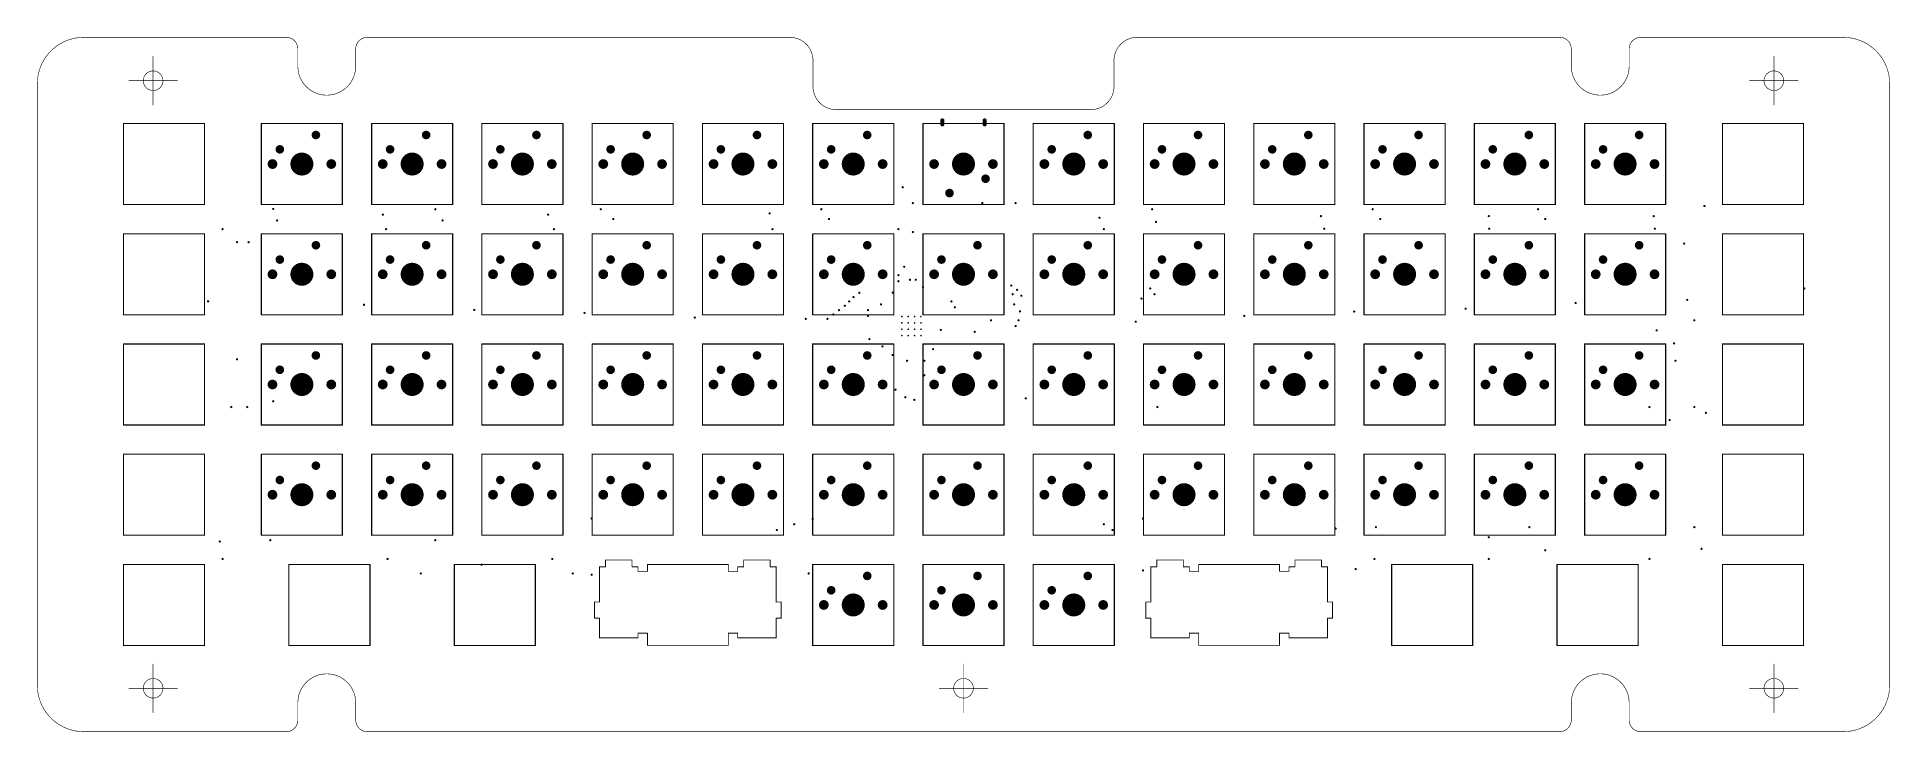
# Model space of a CAD drawing. Header units: millimetres. Extents: x -160 to 160, y -98 to 22.
import ezdxf

# ---------------------------------------------------------------- set-up
doc = ezdxf.new("R2010")
doc.units = ezdxf.units.MM
for name, color, linetype in [('Mechanical3', 76, 'Continuous'), ('PadHoleLayer', 156, 'Continuous'), ('ViaHoleLayer', 16, 'Continuous')]:
    doc.layers.add(name, color=color, linetype=linetype)

# ---------------------------------------------------------------- blocks, each defined once
blk = doc.blocks.new('R4_1_NOLED_1')
at = {"layer": 'PadHoleLayer'}
h = blk.add_hatch(color=156, dxfattribs=at)
edge = h.paths.add_edge_path()
edge.add_arc((-3.81, 2.54), 0.749, 0, 360)
h = blk.add_hatch(color=156, dxfattribs=at)
edge = h.paths.add_edge_path()
edge.add_arc((2.42, 5.02), 0.749, 0, 360)
h = blk.add_hatch(color=156, dxfattribs=at)
edge = h.paths.add_edge_path()
edge.add_arc((-5.08, 0), 0.851, 0, 360)
h = blk.add_hatch(color=156, dxfattribs=at)
edge = h.paths.add_edge_path()
edge.add_arc((0, 0), 1.99, 0, 360)
h = blk.add_hatch(color=156, dxfattribs=at)
edge = h.paths.add_edge_path()
edge.add_arc((5.08, 0), 0.851, 0, 360)
at = {"layer": 'Mechanical3', "const_width": 0.2}
for points in [[(-7, -7), (-7, 7)], [(-7, 7), (7, 7)], [(7, -7), (7, 7)], [(-7, -7), (7, -7)]]:
    blk.add_lwpolyline(points, dxfattribs=at)
at = {"layer": 'Mechanical3', "const_width": 0.1}
for points in [[(-7.05, 7, 1), (-6.95, 7, 1)], [(-7.05, 7, 1), (-6.95, 7, 1)], [(6.95, 7, 1), (7.05, 7, 1)], [(6.95, 7, 1), (7.05, 7, 1)], [(-7.05, -7, 1), (-6.95, -7, 1)], [(-7.05, -7, 1), (-6.95, -7, 1)], [(6.95, -7, 1), (7.05, -7, 1)], [(6.95, -7, 1), (7.05, -7, 1)]]:
    blk.add_lwpolyline(points, format="xyb", close=True, dxfattribs=at)
blk = doc.blocks.new('61200621621_B_3')
at = {"layer": 'PadHoleLayer'}
h = blk.add_hatch(color=156, dxfattribs=at)
edge = h.paths.add_edge_path()
edge.add_arc((-2.54, 1.27), 0.55, 0, 360)
h = blk.add_hatch(color=156, dxfattribs=at)
edge = h.paths.add_edge_path()
edge.add_arc((0, 1.27), 0.55, 0, 360)
h = blk.add_hatch(color=156, dxfattribs=at)
edge = h.paths.add_edge_path()
edge.add_arc((2.54, 1.27), 0.55, 0, 360)
h = blk.add_hatch(color=156, dxfattribs=at)
edge = h.paths.add_edge_path()
edge.add_arc((-2.54, -1.27), 0.55, 0, 360)
h = blk.add_hatch(color=156, dxfattribs=at)
edge = h.paths.add_edge_path()
edge.add_arc((0, -1.27), 0.55, 0, 360)
h = blk.add_hatch(color=156, dxfattribs=at)
edge = h.paths.add_edge_path()
edge.add_arc((2.54, -1.27), 0.55, 0, 360)
blk = doc.blocks.new('44PW_M_B_26')
at = {"layer": 'ViaHoleLayer'}
h = blk.add_hatch(color=16, dxfattribs=at)
edge = h.paths.add_edge_path()
edge.add_arc((-1.65, 1.65), 0.15, 0, 360)
h = blk.add_hatch(color=16, dxfattribs=at)
edge = h.paths.add_edge_path()
edge.add_arc((-1.65, 0.55), 0.15, 0, 360)
h = blk.add_hatch(color=16, dxfattribs=at)
edge = h.paths.add_edge_path()
edge.add_arc((-0.55, 1.65), 0.15, 0, 360)
h = blk.add_hatch(color=16, dxfattribs=at)
edge = h.paths.add_edge_path()
edge.add_arc((-0.55, 0.55), 0.15, 0, 360)
h = blk.add_hatch(color=16, dxfattribs=at)
edge = h.paths.add_edge_path()
edge.add_arc((0.55, 1.65), 0.15, 0, 360)
h = blk.add_hatch(color=16, dxfattribs=at)
edge = h.paths.add_edge_path()
edge.add_arc((0.55, 0.55), 0.15, 0, 360)
h = blk.add_hatch(color=16, dxfattribs=at)
edge = h.paths.add_edge_path()
edge.add_arc((1.65, 1.65), 0.15, 0, 360)
h = blk.add_hatch(color=16, dxfattribs=at)
edge = h.paths.add_edge_path()
edge.add_arc((1.65, 0.55), 0.15, 0, 360)
h = blk.add_hatch(color=16, dxfattribs=at)
edge = h.paths.add_edge_path()
edge.add_arc((-1.65, -0.55), 0.15, 0, 360)
h = blk.add_hatch(color=16, dxfattribs=at)
edge = h.paths.add_edge_path()
edge.add_arc((-1.65, -1.65), 0.15, 0, 360)
h = blk.add_hatch(color=16, dxfattribs=at)
edge = h.paths.add_edge_path()
edge.add_arc((-0.55, -0.55), 0.15, 0, 360)
h = blk.add_hatch(color=16, dxfattribs=at)
edge = h.paths.add_edge_path()
edge.add_arc((-0.55, -1.65), 0.15, 0, 360)
h = blk.add_hatch(color=16, dxfattribs=at)
edge = h.paths.add_edge_path()
edge.add_arc((0.55, -0.55), 0.15, 0, 360)
h = blk.add_hatch(color=16, dxfattribs=at)
edge = h.paths.add_edge_path()
edge.add_arc((0.55, -1.65), 0.15, 0, 360)
h = blk.add_hatch(color=16, dxfattribs=at)
edge = h.paths.add_edge_path()
edge.add_arc((1.65, -0.55), 0.15, 0, 360)
h = blk.add_hatch(color=16, dxfattribs=at)
edge = h.paths.add_edge_path()
edge.add_arc((1.65, -1.65), 0.15, 0, 360)
blk = doc.blocks.new('513870530_B_31')
at = {"layer": 'PadHoleLayer'}
h = blk.add_hatch(color=156, dxfattribs=at)
edge = h.paths.add_edge_path()
edge.add_arc((-3.65, 2.05), 0.35, 180, 360)
edge.add_line((-3.3, 2.05), (-3.3, 2.75))
edge.add_arc((-3.65, 2.75), 0.35, 0, 180)
edge.add_line((-4, 2.75), (-4, 2.05))
h = blk.add_hatch(color=156, dxfattribs=at)
edge = h.paths.add_edge_path()
edge.add_arc((3.65, 2.05), 0.35, 180, 360)
edge.add_line((4, 2.05), (4, 2.75))
edge.add_arc((3.65, 2.75), 0.35, 0, 180)
edge.add_line((3.3, 2.75), (3.3, 2.05))
blk = doc.blocks.new('R2_1_5_NOLED_130')
at = {"layer": 'PadHoleLayer'}
h = blk.add_hatch(color=156, dxfattribs=at)
edge = h.paths.add_edge_path()
edge.add_arc((-3.81, 2.54), 0.749, 0, 360)
h = blk.add_hatch(color=156, dxfattribs=at)
edge = h.paths.add_edge_path()
edge.add_arc((2.42, 5.02), 0.749, 0, 360)
h = blk.add_hatch(color=156, dxfattribs=at)
edge = h.paths.add_edge_path()
edge.add_arc((-5.08, 0), 0.851, 0, 360)
h = blk.add_hatch(color=156, dxfattribs=at)
edge = h.paths.add_edge_path()
edge.add_arc((0, 0), 1.99, 0, 360)
h = blk.add_hatch(color=156, dxfattribs=at)
edge = h.paths.add_edge_path()
edge.add_arc((5.08, 0), 0.851, 0, 360)
at = {"layer": 'Mechanical3', "const_width": 0.2}
for points in [[(-7, 7), (7, 7)], [(-7, -7), (-7, 7)], [(7, -7), (7, 7)], [(-7, -7), (7, -7)]]:
    blk.add_lwpolyline(points, dxfattribs=at)
at = {"layer": 'Mechanical3', "const_width": 0.1}
for points in [[(-7.05, 7, 1), (-6.95, 7, 1)], [(-7.05, 7, 1), (-6.95, 7, 1)], [(6.95, 7, 1), (7.05, 7, 1)], [(6.95, 7, 1), (7.05, 7, 1)], [(-7.05, -7, 1), (-6.95, -7, 1)], [(-7.05, -7, 1), (-6.95, -7, 1)], [(6.95, -7, 1), (7.05, -7, 1)], [(6.95, -7, 1), (7.05, -7, 1)]]:
    blk.add_lwpolyline(points, format="xyb", close=True, dxfattribs=at)
blk = doc.blocks.new('R2_1_5_NOLED_131')
at = {"layer": 'PadHoleLayer'}
h = blk.add_hatch(color=156, dxfattribs=at)
edge = h.paths.add_edge_path()
edge.add_arc((-3.81, 2.54), 0.749, 0, 360)
h = blk.add_hatch(color=156, dxfattribs=at)
edge = h.paths.add_edge_path()
edge.add_arc((2.42, 5.02), 0.749, 0, 360)
h = blk.add_hatch(color=156, dxfattribs=at)
edge = h.paths.add_edge_path()
edge.add_arc((-5.08, 0), 0.851, 0, 360)
h = blk.add_hatch(color=156, dxfattribs=at)
edge = h.paths.add_edge_path()
edge.add_arc((0, 0), 1.99, 0, 360)
h = blk.add_hatch(color=156, dxfattribs=at)
edge = h.paths.add_edge_path()
edge.add_arc((5.08, 0), 0.851, 0, 360)
at = {"layer": 'Mechanical3', "const_width": 0.2}
for points in [[(-7, -7), (-7, 7)], [(-7, 7), (7, 7)], [(7, -7), (7, 7)], [(-7, -7), (7, -7)]]:
    blk.add_lwpolyline(points, dxfattribs=at)
at = {"layer": 'Mechanical3', "const_width": 0.1}
for points in [[(-7.05, 7, 1), (-6.95, 7, 1)], [(-7.05, 7, 1), (-6.95, 7, 1)], [(6.95, 7, 1), (7.05, 7, 1)], [(6.95, 7, 1), (7.05, 7, 1)], [(-7.05, -7, 1), (-6.95, -7, 1)], [(-7.05, -7, 1), (-6.95, -7, 1)], [(6.95, -7, 1), (7.05, -7, 1)], [(6.95, -7, 1), (7.05, -7, 1)]]:
    blk.add_lwpolyline(points, format="xyb", close=True, dxfattribs=at)
blk = doc.blocks.new('R2_1_5_NOLED_132')
at = {"layer": 'PadHoleLayer'}
h = blk.add_hatch(color=156, dxfattribs=at)
edge = h.paths.add_edge_path()
edge.add_arc((-3.81, 2.54), 0.749, 0, 360)
h = blk.add_hatch(color=156, dxfattribs=at)
edge = h.paths.add_edge_path()
edge.add_arc((2.42, 5.02), 0.749, 0, 360)
h = blk.add_hatch(color=156, dxfattribs=at)
edge = h.paths.add_edge_path()
edge.add_arc((-5.08, 0), 0.851, 0, 360)
h = blk.add_hatch(color=156, dxfattribs=at)
edge = h.paths.add_edge_path()
edge.add_arc((0, 0), 1.99, 0, 360)
h = blk.add_hatch(color=156, dxfattribs=at)
edge = h.paths.add_edge_path()
edge.add_arc((5.08, 0), 0.851, 0, 360)
at = {"layer": 'Mechanical3', "const_width": 0.2}
for points in [[(-7, -7), (-7, 7)], [(-7, 7), (7, 7)], [(7, -7), (7, 7)], [(-7, -7), (7, -7)]]:
    blk.add_lwpolyline(points, dxfattribs=at)
at = {"layer": 'Mechanical3', "const_width": 0.1}
for points in [[(-7.05, 7, 1), (-6.95, 7, 1)], [(-7.05, 7, 1), (-6.95, 7, 1)], [(6.95, 7, 1), (7.05, 7, 1)], [(6.95, 7, 1), (7.05, 7, 1)], [(-7.05, -7, 1), (-6.95, -7, 1)], [(-7.05, -7, 1), (-6.95, -7, 1)], [(6.95, -7, 1), (7.05, -7, 1)], [(6.95, -7, 1), (7.05, -7, 1)]]:
    blk.add_lwpolyline(points, format="xyb", close=True, dxfattribs=at)
blk = doc.blocks.new('R2_1_5_NOLED_133')
at = {"layer": 'PadHoleLayer'}
h = blk.add_hatch(color=156, dxfattribs=at)
edge = h.paths.add_edge_path()
edge.add_arc((-3.81, 2.54), 0.749, 0, 360)
h = blk.add_hatch(color=156, dxfattribs=at)
edge = h.paths.add_edge_path()
edge.add_arc((2.42, 5.02), 0.749, 0, 360)
h = blk.add_hatch(color=156, dxfattribs=at)
edge = h.paths.add_edge_path()
edge.add_arc((-5.08, 0), 0.851, 0, 360)
h = blk.add_hatch(color=156, dxfattribs=at)
edge = h.paths.add_edge_path()
edge.add_arc((0, 0), 1.99, 0, 360)
h = blk.add_hatch(color=156, dxfattribs=at)
edge = h.paths.add_edge_path()
edge.add_arc((5.08, 0), 0.851, 0, 360)
at = {"layer": 'Mechanical3', "const_width": 0.2}
for points in [[(-7, -7), (-7, 7)], [(-7, 7), (7, 7)], [(7, -7), (7, 7)], [(-7, -7), (7, -7)]]:
    blk.add_lwpolyline(points, dxfattribs=at)
at = {"layer": 'Mechanical3', "const_width": 0.1}
for points in [[(-7.05, 7, 1), (-6.95, 7, 1)], [(-7.05, 7, 1), (-6.95, 7, 1)], [(6.95, 7, 1), (7.05, 7, 1)], [(6.95, 7, 1), (7.05, 7, 1)], [(-7.05, -7, 1), (-6.95, -7, 1)], [(-7.05, -7, 1), (-6.95, -7, 1)], [(6.95, -7, 1), (7.05, -7, 1)], [(6.95, -7, 1), (7.05, -7, 1)]]:
    blk.add_lwpolyline(points, format="xyb", close=True, dxfattribs=at)
blk = doc.blocks.new('R4_1_5_NOLED_134')
at = {"layer": 'PadHoleLayer'}
h = blk.add_hatch(color=156, dxfattribs=at)
edge = h.paths.add_edge_path()
edge.add_arc((-3.81, 2.54), 0.749, 0, 360)
h = blk.add_hatch(color=156, dxfattribs=at)
edge = h.paths.add_edge_path()
edge.add_arc((2.42, 5.02), 0.749, 0, 360)
h = blk.add_hatch(color=156, dxfattribs=at)
edge = h.paths.add_edge_path()
edge.add_arc((-5.08, 0), 0.851, 0, 360)
h = blk.add_hatch(color=156, dxfattribs=at)
edge = h.paths.add_edge_path()
edge.add_arc((0, 0), 1.99, 0, 360)
h = blk.add_hatch(color=156, dxfattribs=at)
edge = h.paths.add_edge_path()
edge.add_arc((5.08, 0), 0.851, 0, 360)
at = {"layer": 'Mechanical3', "const_width": 0.2}
for points in [[(-7, 7), (7, 7)], [(-7, -7), (-7, 7)], [(7, -7), (7, 7)], [(-7, -7), (7, -7)]]:
    blk.add_lwpolyline(points, dxfattribs=at)
at = {"layer": 'Mechanical3', "const_width": 0.1}
for points in [[(-7.05, 7, 1), (-6.95, 7, 1)], [(-7.05, 7, 1), (-6.95, 7, 1)], [(6.95, 7, 1), (7.05, 7, 1)], [(6.95, 7, 1), (7.05, 7, 1)], [(-7.05, -7, 1), (-6.95, -7, 1)], [(-7.05, -7, 1), (-6.95, -7, 1)], [(6.95, -7, 1), (7.05, -7, 1)], [(6.95, -7, 1), (7.05, -7, 1)]]:
    blk.add_lwpolyline(points, format="xyb", close=True, dxfattribs=at)
blk = doc.blocks.new('R4_1_5_NOLED_135')
at = {"layer": 'PadHoleLayer'}
h = blk.add_hatch(color=156, dxfattribs=at)
edge = h.paths.add_edge_path()
edge.add_arc((-3.81, 2.54), 0.749, 0, 360)
h = blk.add_hatch(color=156, dxfattribs=at)
edge = h.paths.add_edge_path()
edge.add_arc((2.42, 5.02), 0.749, 0, 360)
h = blk.add_hatch(color=156, dxfattribs=at)
edge = h.paths.add_edge_path()
edge.add_arc((-5.08, 0), 0.851, 0, 360)
h = blk.add_hatch(color=156, dxfattribs=at)
edge = h.paths.add_edge_path()
edge.add_arc((0, 0), 1.99, 0, 360)
h = blk.add_hatch(color=156, dxfattribs=at)
edge = h.paths.add_edge_path()
edge.add_arc((5.08, 0), 0.851, 0, 360)
at = {"layer": 'Mechanical3', "const_width": 0.2}
for points in [[(-7, -7), (-7, 7)], [(-7, 7), (7, 7)], [(7, -7), (7, 7)], [(-7, -7), (7, -7)]]:
    blk.add_lwpolyline(points, dxfattribs=at)
at = {"layer": 'Mechanical3', "const_width": 0.1}
for points in [[(-7.05, 7, 1), (-6.95, 7, 1)], [(-7.05, 7, 1), (-6.95, 7, 1)], [(6.95, 7, 1), (7.05, 7, 1)], [(6.95, 7, 1), (7.05, 7, 1)], [(-7.05, -7, 1), (-6.95, -7, 1)], [(-7.05, -7, 1), (-6.95, -7, 1)], [(6.95, -7, 1), (7.05, -7, 1)], [(6.95, -7, 1), (7.05, -7, 1)]]:
    blk.add_lwpolyline(points, format="xyb", close=True, dxfattribs=at)
blk = doc.blocks.new('R4_1_5_NOLED_136')
at = {"layer": 'PadHoleLayer'}
h = blk.add_hatch(color=156, dxfattribs=at)
edge = h.paths.add_edge_path()
edge.add_arc((-3.81, 2.54), 0.749, 0, 360)
h = blk.add_hatch(color=156, dxfattribs=at)
edge = h.paths.add_edge_path()
edge.add_arc((2.42, 5.02), 0.749, 0, 360)
h = blk.add_hatch(color=156, dxfattribs=at)
edge = h.paths.add_edge_path()
edge.add_arc((-5.08, 0), 0.851, 0, 360)
h = blk.add_hatch(color=156, dxfattribs=at)
edge = h.paths.add_edge_path()
edge.add_arc((0, 0), 1.99, 0, 360)
h = blk.add_hatch(color=156, dxfattribs=at)
edge = h.paths.add_edge_path()
edge.add_arc((5.08, 0), 0.851, 0, 360)
at = {"layer": 'Mechanical3', "const_width": 0.2}
for points in [[(-7, -7), (-7, 7)], [(-7, 7), (7, 7)], [(7, -7), (7, 7)], [(-7, -7), (7, -7)]]:
    blk.add_lwpolyline(points, dxfattribs=at)
at = {"layer": 'Mechanical3', "const_width": 0.1}
for points in [[(-7.05, 7, 1), (-6.95, 7, 1)], [(-7.05, 7, 1), (-6.95, 7, 1)], [(6.95, 7, 1), (7.05, 7, 1)], [(6.95, 7, 1), (7.05, 7, 1)], [(-7.05, -7, 1), (-6.95, -7, 1)], [(-7.05, -7, 1), (-6.95, -7, 1)], [(6.95, -7, 1), (7.05, -7, 1)], [(6.95, -7, 1), (7.05, -7, 1)]]:
    blk.add_lwpolyline(points, format="xyb", close=True, dxfattribs=at)
blk = doc.blocks.new('R4_2_NOLED_180_137')
at = {"layer": 'PadHoleLayer'}
h = blk.add_hatch(color=156, dxfattribs=at)
edge = h.paths.add_edge_path()
edge.add_arc((-11.938, 8.255), 2, 0, 360)
h = blk.add_hatch(color=156, dxfattribs=at)
edge = h.paths.add_edge_path()
edge.add_arc((11.938, 8.255), 2, 0, 360)
h = blk.add_hatch(color=156, dxfattribs=at)
edge = h.paths.add_edge_path()
edge.add_arc((-3.81, 2.54), 0.7493, 0, 360)
h = blk.add_hatch(color=156, dxfattribs=at)
edge = h.paths.add_edge_path()
edge.add_arc((2.4189, 5.0208), 0.7493, 0, 360)
h = blk.add_hatch(color=156, dxfattribs=at)
edge = h.paths.add_edge_path()
edge.add_arc((-5.08, 0), 0.8509, 0, 360)
h = blk.add_hatch(color=156, dxfattribs=at)
edge = h.paths.add_edge_path()
edge.add_arc((0, 0), 1.9939, 0, 360)
h = blk.add_hatch(color=156, dxfattribs=at)
edge = h.paths.add_edge_path()
edge.add_arc((5.08, 0), 0.8509, 0, 360)
h = blk.add_hatch(color=156, dxfattribs=at)
edge = h.paths.add_edge_path()
edge.add_arc((-11.938, -6.985), 1.5, 0, 360)
h = blk.add_hatch(color=156, dxfattribs=at)
edge = h.paths.add_edge_path()
edge.add_arc((11.938, -6.985), 1.5, 0, 360)
at = {"layer": 'Mechanical3', "const_width": 0.1524}
for points in [[(-15.2654, 0.508), (-15.2654, 6.604)], [(-15.2654, 6.604), (-14.224, 6.604)], [(-14.224, 6.604), (-14.224, 7.7724)], [(-14.224, 7.7724), (-9.652, 7.7724)], [(-9.652, 6.604), (-9.652, 7.7724)], [(-9.652, 6.604), (-8.6106, 6.604)], [(-8.6106, 5.8166), (-8.6106, 6.604)], [(-6.985, 6.985), (6.985, 6.985)], [(-6.985, 5.8166), (-6.985, 6.985)], [(6.985, 5.8166), (6.985, 6.985)], [(8.6106, 5.8166), (8.6106, 6.604)], [(8.6106, 6.604), (9.652, 6.604)], [(9.652, 6.604), (9.652, 7.7724)], [(9.652, 7.7724), (14.224, 7.7724)], [(14.224, 6.604), (14.224, 7.7724)], [(14.224, 6.604), (15.2654, 6.604)], [(15.2654, 0.508), (15.2654, 6.604)], [(-8.6106, 5.8166), (-6.985, 5.8166)], [(6.985, 5.8166), (8.6106, 5.8166)], [(-16.129, -2.286), (-16.129, 0.508)], [(-16.129, 0.508), (-15.2654, 0.508)], [(15.2654, 0.508), (16.129, 0.508)], [(16.129, -2.286), (16.129, 0.508)], [(-16.129, -2.286), (-15.2654, -2.286)], [(-15.2654, -5.6896), (-15.2654, -2.286)], [(15.2654, -5.6896), (15.2654, -2.286)], [(15.2654, -2.286), (16.129, -2.286)], [(-15.2654, -5.6896), (-8.6106, -5.6896)], [(-8.6106, -4.8768), (-6.985, -4.8768)], [(-8.6106, -5.6896), (-8.6106, -4.8768)], [(-6.985, -6.985), (-6.985, -4.8768)], [(6.985, -4.8768), (8.6106, -4.8768)], [(6.985, -6.985), (6.985, -4.8768)], [(8.6106, -5.6896), (8.6106, -4.8768)], [(8.6106, -5.6896), (15.2654, -5.6896)], [(-6.985, -6.985), (6.985, -6.985)]]:
    blk.add_lwpolyline(points, dxfattribs=at)
at = {"layer": 'Mechanical3', "const_width": 0.0762}
for points in [[(-15.3035, 6.604, 1), (-15.2273, 6.604, 1)], [(-15.3035, 6.604, 1), (-15.2273, 6.604, 1)], [(-14.2621, 7.7724, 1), (-14.1859, 7.7724, 1)], [(-14.2621, 7.7724, 1), (-14.1859, 7.7724, 1)], [(-14.2621, 6.604, 1), (-14.1859, 6.604, 1)], [(-14.2621, 6.604, 1), (-14.1859, 6.604, 1)], [(-9.6901, 7.7724, 1), (-9.6139, 7.7724, 1)], [(-9.6901, 7.7724, 1), (-9.6139, 7.7724, 1)], [(-9.6901, 6.604, 1), (-9.6139, 6.604, 1)], [(-9.6901, 6.604, 1), (-9.6139, 6.604, 1)], [(-8.6487, 6.604, 1), (-8.5725, 6.604, 1)], [(-8.6487, 6.604, 1), (-8.5725, 6.604, 1)], [(-7.0231, 6.985, 1), (-6.9469, 6.985, 1)], [(-7.0231, 6.985, 1), (-6.9469, 6.985, 1)], [(6.9469, 6.985, 1), (7.0231, 6.985, 1)], [(6.9469, 6.985, 1), (7.0231, 6.985, 1)], [(8.5725, 6.604, 1), (8.6487, 6.604, 1)], [(8.5725, 6.604, 1), (8.6487, 6.604, 1)], [(9.6139, 7.7724, 1), (9.6901, 7.7724, 1)], [(9.6139, 7.7724, 1), (9.6901, 7.7724, 1)], [(9.6139, 6.604, 1), (9.6901, 6.604, 1)], [(9.6139, 6.604, 1), (9.6901, 6.604, 1)], [(14.1859, 7.7724, 1), (14.2621, 7.7724, 1)], [(14.1859, 7.7724, 1), (14.2621, 7.7724, 1)], [(14.1859, 6.604, 1), (14.2621, 6.604, 1)], [(14.1859, 6.604, 1), (14.2621, 6.604, 1)], [(15.2273, 6.604, 1), (15.3035, 6.604, 1)], [(15.2273, 6.604, 1), (15.3035, 6.604, 1)], [(-8.6487, 5.8166, 1), (-8.5725, 5.8166, 1)], [(-8.6487, 5.8166, 1), (-8.5725, 5.8166, 1)], [(-7.0231, 5.8166, 1), (-6.9469, 5.8166, 1)], [(-7.0231, 5.8166, 1), (-6.9469, 5.8166, 1)], [(6.9469, 5.8166, 1), (7.0231, 5.8166, 1)], [(6.9469, 5.8166, 1), (7.0231, 5.8166, 1)], [(8.5725, 5.8166, 1), (8.6487, 5.8166, 1)], [(8.5725, 5.8166, 1), (8.6487, 5.8166, 1)], [(-16.1671, 0.508, 1), (-16.0909, 0.508, 1)], [(-16.1671, 0.508, 1), (-16.0909, 0.508, 1)], [(-15.3035, 0.508, 1), (-15.2273, 0.508, 1)], [(-15.3035, 0.508, 1), (-15.2273, 0.508, 1)], [(15.2273, 0.508, 1), (15.3035, 0.508, 1)], [(15.2273, 0.508, 1), (15.3035, 0.508, 1)], [(16.0909, 0.508, 1), (16.1671, 0.508, 1)], [(16.0909, 0.508, 1), (16.1671, 0.508, 1)], [(-16.1671, -2.286, 1), (-16.0909, -2.286, 1)], [(-16.1671, -2.286, 1), (-16.0909, -2.286, 1)], [(-15.3035, -2.286, 1), (-15.2273, -2.286, 1)], [(-15.3035, -2.286, 1), (-15.2273, -2.286, 1)], [(15.2273, -2.286, 1), (15.3035, -2.286, 1)], [(15.2273, -2.286, 1), (15.3035, -2.286, 1)], [(16.0909, -2.286, 1), (16.1671, -2.286, 1)], [(16.0909, -2.286, 1), (16.1671, -2.286, 1)], [(-15.3035, -5.6896, 1), (-15.2273, -5.6896, 1)], [(-15.3035, -5.6896, 1), (-15.2273, -5.6896, 1)], [(-8.6487, -4.8768, 1), (-8.5725, -4.8768, 1)], [(-8.6487, -4.8768, 1), (-8.5725, -4.8768, 1)], [(-8.6487, -5.6896, 1), (-8.5725, -5.6896, 1)], [(-8.6487, -5.6896, 1), (-8.5725, -5.6896, 1)], [(-7.0231, -4.8768, 1), (-6.9469, -4.8768, 1)], [(-7.0231, -4.8768, 1), (-6.9469, -4.8768, 1)], [(6.9469, -4.8768, 1), (7.0231, -4.8768, 1)], [(6.9469, -4.8768, 1), (7.0231, -4.8768, 1)], [(8.5725, -4.8768, 1), (8.6487, -4.8768, 1)], [(8.5725, -4.8768, 1), (8.6487, -4.8768, 1)], [(8.5725, -5.6896, 1), (8.6487, -5.6896, 1)], [(8.5725, -5.6896, 1), (8.6487, -5.6896, 1)], [(15.2273, -5.6896, 1), (15.3035, -5.6896, 1)], [(15.2273, -5.6896, 1), (15.3035, -5.6896, 1)], [(-7.0231, -6.985, 1), (-6.9469, -6.985, 1)], [(-7.0231, -6.985, 1), (-6.9469, -6.985, 1)], [(6.9469, -6.985, 1), (7.0231, -6.985, 1)], [(6.9469, -6.985, 1), (7.0231, -6.985, 1)]]:
    blk.add_lwpolyline(points, format="xyb", close=True, dxfattribs=at)
blk = doc.blocks.new('R4_1_NOLED_138')
at = {"layer": 'PadHoleLayer'}
h = blk.add_hatch(color=156, dxfattribs=at)
edge = h.paths.add_edge_path()
edge.add_arc((-3.81, 2.54), 0.749, 0, 360)
h = blk.add_hatch(color=156, dxfattribs=at)
edge = h.paths.add_edge_path()
edge.add_arc((2.42, 5.02), 0.749, 0, 360)
h = blk.add_hatch(color=156, dxfattribs=at)
edge = h.paths.add_edge_path()
edge.add_arc((-5.08, 0), 0.851, 0, 360)
h = blk.add_hatch(color=156, dxfattribs=at)
edge = h.paths.add_edge_path()
edge.add_arc((0, 0), 1.99, 0, 360)
h = blk.add_hatch(color=156, dxfattribs=at)
edge = h.paths.add_edge_path()
edge.add_arc((5.08, 0), 0.851, 0, 360)
at = {"layer": 'Mechanical3', "const_width": 0.2}
for points in [[(-7, 7), (7, 7)], [(-7, -7), (-7, 7)], [(7, -7), (7, 7)], [(-7, -7), (7, -7)]]:
    blk.add_lwpolyline(points, dxfattribs=at)
at = {"layer": 'Mechanical3', "const_width": 0.1}
for points in [[(-7.05, 7, 1), (-6.95, 7, 1)], [(-7.05, 7, 1), (-6.95, 7, 1)], [(6.95, 7, 1), (7.05, 7, 1)], [(6.95, 7, 1), (7.05, 7, 1)], [(-7.05, -7, 1), (-6.95, -7, 1)], [(-7.05, -7, 1), (-6.95, -7, 1)], [(6.95, -7, 1), (7.05, -7, 1)], [(6.95, -7, 1), (7.05, -7, 1)]]:
    blk.add_lwpolyline(points, format="xyb", close=True, dxfattribs=at)
blk = doc.blocks.new('R4_1_NOLED_139')
at = {"layer": 'PadHoleLayer'}
h = blk.add_hatch(color=156, dxfattribs=at)
edge = h.paths.add_edge_path()
edge.add_arc((-3.81, 2.54), 0.749, 0, 360)
h = blk.add_hatch(color=156, dxfattribs=at)
edge = h.paths.add_edge_path()
edge.add_arc((2.42, 5.02), 0.749, 0, 360)
h = blk.add_hatch(color=156, dxfattribs=at)
edge = h.paths.add_edge_path()
edge.add_arc((-5.08, 0), 0.851, 0, 360)
h = blk.add_hatch(color=156, dxfattribs=at)
edge = h.paths.add_edge_path()
edge.add_arc((0, 0), 1.99, 0, 360)
h = blk.add_hatch(color=156, dxfattribs=at)
edge = h.paths.add_edge_path()
edge.add_arc((5.08, 0), 0.851, 0, 360)
at = {"layer": 'Mechanical3', "const_width": 0.2}
for points in [[(-7, -7), (-7, 7)], [(-7, 7), (7, 7)], [(7, -7), (7, 7)], [(-7, -7), (7, -7)]]:
    blk.add_lwpolyline(points, dxfattribs=at)
at = {"layer": 'Mechanical3', "const_width": 0.1}
for points in [[(-7.05, 7, 1), (-6.95, 7, 1)], [(-7.05, 7, 1), (-6.95, 7, 1)], [(6.95, 7, 1), (7.05, 7, 1)], [(6.95, 7, 1), (7.05, 7, 1)], [(-7.05, -7, 1), (-6.95, -7, 1)], [(-7.05, -7, 1), (-6.95, -7, 1)], [(6.95, -7, 1), (7.05, -7, 1)], [(6.95, -7, 1), (7.05, -7, 1)]]:
    blk.add_lwpolyline(points, format="xyb", close=True, dxfattribs=at)
blk = doc.blocks.new('R4_1_NOLED_140')
at = {"layer": 'PadHoleLayer'}
h = blk.add_hatch(color=156, dxfattribs=at)
edge = h.paths.add_edge_path()
edge.add_arc((-3.81, 2.54), 0.749, 0, 360)
h = blk.add_hatch(color=156, dxfattribs=at)
edge = h.paths.add_edge_path()
edge.add_arc((2.42, 5.02), 0.749, 0, 360)
h = blk.add_hatch(color=156, dxfattribs=at)
edge = h.paths.add_edge_path()
edge.add_arc((-5.08, 0), 0.851, 0, 360)
h = blk.add_hatch(color=156, dxfattribs=at)
edge = h.paths.add_edge_path()
edge.add_arc((0, 0), 1.99, 0, 360)
h = blk.add_hatch(color=156, dxfattribs=at)
edge = h.paths.add_edge_path()
edge.add_arc((5.08, 0), 0.851, 0, 360)
at = {"layer": 'Mechanical3', "const_width": 0.2}
for points in [[(-7, -7), (-7, 7)], [(-7, 7), (7, 7)], [(7, -7), (7, 7)], [(-7, -7), (7, -7)]]:
    blk.add_lwpolyline(points, dxfattribs=at)
at = {"layer": 'Mechanical3', "const_width": 0.1}
for points in [[(-7.05, 7, 1), (-6.95, 7, 1)], [(-7.05, 7, 1), (-6.95, 7, 1)], [(6.95, 7, 1), (7.05, 7, 1)], [(6.95, 7, 1), (7.05, 7, 1)], [(-7.05, -7, 1), (-6.95, -7, 1)], [(-7.05, -7, 1), (-6.95, -7, 1)], [(6.95, -7, 1), (7.05, -7, 1)], [(6.95, -7, 1), (7.05, -7, 1)]]:
    blk.add_lwpolyline(points, format="xyb", close=True, dxfattribs=at)
blk = doc.blocks.new('R4_2_NOLED_180_141')
at = {"layer": 'PadHoleLayer'}
h = blk.add_hatch(color=156, dxfattribs=at)
edge = h.paths.add_edge_path()
edge.add_arc((-11.938, 8.255), 2, 0, 360)
h = blk.add_hatch(color=156, dxfattribs=at)
edge = h.paths.add_edge_path()
edge.add_arc((11.938, 8.255), 2, 0, 360)
h = blk.add_hatch(color=156, dxfattribs=at)
edge = h.paths.add_edge_path()
edge.add_arc((-3.81, 2.54), 0.7493, 0, 360)
h = blk.add_hatch(color=156, dxfattribs=at)
edge = h.paths.add_edge_path()
edge.add_arc((2.4189, 5.0208), 0.7493, 0, 360)
h = blk.add_hatch(color=156, dxfattribs=at)
edge = h.paths.add_edge_path()
edge.add_arc((-5.08, 0), 0.8509, 0, 360)
h = blk.add_hatch(color=156, dxfattribs=at)
edge = h.paths.add_edge_path()
edge.add_arc((0, 0), 1.9939, 0, 360)
h = blk.add_hatch(color=156, dxfattribs=at)
edge = h.paths.add_edge_path()
edge.add_arc((5.08, 0), 0.8509, 0, 360)
h = blk.add_hatch(color=156, dxfattribs=at)
edge = h.paths.add_edge_path()
edge.add_arc((-11.938, -6.985), 1.5, 0, 360)
h = blk.add_hatch(color=156, dxfattribs=at)
edge = h.paths.add_edge_path()
edge.add_arc((11.938, -6.985), 1.5, 0, 360)
at = {"layer": 'Mechanical3', "const_width": 0.1524}
for points in [[(-15.2654, 6.604), (-14.224, 6.604)], [(-15.2654, 0.508), (-15.2654, 6.604)], [(-14.224, 7.7724), (-9.652, 7.7724)], [(-14.224, 6.604), (-14.224, 7.7724)], [(-9.652, 6.604), (-9.652, 7.7724)], [(-9.652, 6.604), (-8.6106, 6.604)], [(-8.6106, 5.8166), (-8.6106, 6.604)], [(-6.985, 5.8166), (-6.985, 6.985)], [(-6.985, 6.985), (6.985, 6.985)], [(6.985, 5.8166), (6.985, 6.985)], [(8.6106, 6.604), (9.652, 6.604)], [(8.6106, 5.8166), (8.6106, 6.604)], [(9.652, 7.7724), (14.224, 7.7724)], [(9.652, 6.604), (9.652, 7.7724)], [(14.224, 6.604), (14.224, 7.7724)], [(14.224, 6.604), (15.2654, 6.604)], [(15.2654, 0.508), (15.2654, 6.604)], [(-8.6106, 5.8166), (-6.985, 5.8166)], [(6.985, 5.8166), (8.6106, 5.8166)], [(-16.129, 0.508), (-15.2654, 0.508)], [(-16.129, -2.286), (-16.129, 0.508)], [(15.2654, 0.508), (16.129, 0.508)], [(16.129, -2.286), (16.129, 0.508)], [(-16.129, -2.286), (-15.2654, -2.286)], [(-15.2654, -5.6896), (-15.2654, -2.286)], [(15.2654, -2.286), (16.129, -2.286)], [(15.2654, -5.6896), (15.2654, -2.286)], [(-15.2654, -5.6896), (-8.6106, -5.6896)], [(-8.6106, -5.6896), (-8.6106, -4.8768)], [(-8.6106, -4.8768), (-6.985, -4.8768)], [(-6.985, -6.985), (-6.985, -4.8768)], [(6.985, -6.985), (6.985, -4.8768)], [(6.985, -4.8768), (8.6106, -4.8768)], [(8.6106, -5.6896), (8.6106, -4.8768)], [(8.6106, -5.6896), (15.2654, -5.6896)], [(-6.985, -6.985), (6.985, -6.985)]]:
    blk.add_lwpolyline(points, dxfattribs=at)
at = {"layer": 'Mechanical3', "const_width": 0.0762}
for points in [[(-15.3035, 6.604, 1), (-15.2273, 6.604, 1)], [(-15.3035, 6.604, 1), (-15.2273, 6.604, 1)], [(-14.2621, 7.7724, 1), (-14.1859, 7.7724, 1)], [(-14.2621, 7.7724, 1), (-14.1859, 7.7724, 1)], [(-14.2621, 6.604, 1), (-14.1859, 6.604, 1)], [(-14.2621, 6.604, 1), (-14.1859, 6.604, 1)], [(-9.6901, 7.7724, 1), (-9.6139, 7.7724, 1)], [(-9.6901, 7.7724, 1), (-9.6139, 7.7724, 1)], [(-9.6901, 6.604, 1), (-9.6139, 6.604, 1)], [(-9.6901, 6.604, 1), (-9.6139, 6.604, 1)], [(-8.6487, 6.604, 1), (-8.5725, 6.604, 1)], [(-8.6487, 6.604, 1), (-8.5725, 6.604, 1)], [(-7.0231, 6.985, 1), (-6.9469, 6.985, 1)], [(-7.0231, 6.985, 1), (-6.9469, 6.985, 1)], [(6.9469, 6.985, 1), (7.0231, 6.985, 1)], [(6.9469, 6.985, 1), (7.0231, 6.985, 1)], [(8.5725, 6.604, 1), (8.6487, 6.604, 1)], [(8.5725, 6.604, 1), (8.6487, 6.604, 1)], [(9.6139, 7.7724, 1), (9.6901, 7.7724, 1)], [(9.6139, 7.7724, 1), (9.6901, 7.7724, 1)], [(9.6139, 6.604, 1), (9.6901, 6.604, 1)], [(9.6139, 6.604, 1), (9.6901, 6.604, 1)], [(14.1859, 7.7724, 1), (14.2621, 7.7724, 1)], [(14.1859, 7.7724, 1), (14.2621, 7.7724, 1)], [(14.1859, 6.604, 1), (14.2621, 6.604, 1)], [(14.1859, 6.604, 1), (14.2621, 6.604, 1)], [(15.2273, 6.604, 1), (15.3035, 6.604, 1)], [(15.2273, 6.604, 1), (15.3035, 6.604, 1)], [(-8.6487, 5.8166, 1), (-8.5725, 5.8166, 1)], [(-8.6487, 5.8166, 1), (-8.5725, 5.8166, 1)], [(-7.0231, 5.8166, 1), (-6.9469, 5.8166, 1)], [(-7.0231, 5.8166, 1), (-6.9469, 5.8166, 1)], [(6.9469, 5.8166, 1), (7.0231, 5.8166, 1)], [(6.9469, 5.8166, 1), (7.0231, 5.8166, 1)], [(8.5725, 5.8166, 1), (8.6487, 5.8166, 1)], [(8.5725, 5.8166, 1), (8.6487, 5.8166, 1)], [(-16.1671, 0.508, 1), (-16.0909, 0.508, 1)], [(-16.1671, 0.508, 1), (-16.0909, 0.508, 1)], [(-15.3035, 0.508, 1), (-15.2273, 0.508, 1)], [(-15.3035, 0.508, 1), (-15.2273, 0.508, 1)], [(15.2273, 0.508, 1), (15.3035, 0.508, 1)], [(15.2273, 0.508, 1), (15.3035, 0.508, 1)], [(16.0909, 0.508, 1), (16.1671, 0.508, 1)], [(16.0909, 0.508, 1), (16.1671, 0.508, 1)], [(-16.1671, -2.286, 1), (-16.0909, -2.286, 1)], [(-16.1671, -2.286, 1), (-16.0909, -2.286, 1)], [(-15.3035, -2.286, 1), (-15.2273, -2.286, 1)], [(-15.3035, -2.286, 1), (-15.2273, -2.286, 1)], [(15.2273, -2.286, 1), (15.3035, -2.286, 1)], [(15.2273, -2.286, 1), (15.3035, -2.286, 1)], [(16.0909, -2.286, 1), (16.1671, -2.286, 1)], [(16.0909, -2.286, 1), (16.1671, -2.286, 1)], [(-15.3035, -5.6896, 1), (-15.2273, -5.6896, 1)], [(-15.3035, -5.6896, 1), (-15.2273, -5.6896, 1)], [(-8.6487, -4.8768, 1), (-8.5725, -4.8768, 1)], [(-8.6487, -4.8768, 1), (-8.5725, -4.8768, 1)], [(-8.6487, -5.6896, 1), (-8.5725, -5.6896, 1)], [(-8.6487, -5.6896, 1), (-8.5725, -5.6896, 1)], [(-7.0231, -4.8768, 1), (-6.9469, -4.8768, 1)], [(-7.0231, -4.8768, 1), (-6.9469, -4.8768, 1)], [(6.9469, -4.8768, 1), (7.0231, -4.8768, 1)], [(6.9469, -4.8768, 1), (7.0231, -4.8768, 1)], [(8.5725, -4.8768, 1), (8.6487, -4.8768, 1)], [(8.5725, -4.8768, 1), (8.6487, -4.8768, 1)], [(8.5725, -5.6896, 1), (8.6487, -5.6896, 1)], [(8.5725, -5.6896, 1), (8.6487, -5.6896, 1)], [(15.2273, -5.6896, 1), (15.3035, -5.6896, 1)], [(15.2273, -5.6896, 1), (15.3035, -5.6896, 1)], [(-7.0231, -6.985, 1), (-6.9469, -6.985, 1)], [(-7.0231, -6.985, 1), (-6.9469, -6.985, 1)], [(6.9469, -6.985, 1), (7.0231, -6.985, 1)], [(6.9469, -6.985, 1), (7.0231, -6.985, 1)]]:
    blk.add_lwpolyline(points, format="xyb", close=True, dxfattribs=at)
blk = doc.blocks.new('R4_1_5_NOLED_142')
at = {"layer": 'PadHoleLayer'}
h = blk.add_hatch(color=156, dxfattribs=at)
edge = h.paths.add_edge_path()
edge.add_arc((-3.81, 2.54), 0.749, 0, 360)
h = blk.add_hatch(color=156, dxfattribs=at)
edge = h.paths.add_edge_path()
edge.add_arc((2.42, 5.02), 0.749, 0, 360)
h = blk.add_hatch(color=156, dxfattribs=at)
edge = h.paths.add_edge_path()
edge.add_arc((-5.08, 0), 0.851, 0, 360)
h = blk.add_hatch(color=156, dxfattribs=at)
edge = h.paths.add_edge_path()
edge.add_arc((0, 0), 1.99, 0, 360)
h = blk.add_hatch(color=156, dxfattribs=at)
edge = h.paths.add_edge_path()
edge.add_arc((5.08, 0), 0.851, 0, 360)
at = {"layer": 'Mechanical3', "const_width": 0.2}
for points in [[(-7, -7), (-7, 7)], [(-7, 7), (7, 7)], [(7, -7), (7, 7)], [(-7, -7), (7, -7)]]:
    blk.add_lwpolyline(points, dxfattribs=at)
at = {"layer": 'Mechanical3', "const_width": 0.1}
for points in [[(-7.05, 7, 1), (-6.95, 7, 1)], [(-7.05, 7, 1), (-6.95, 7, 1)], [(6.95, 7, 1), (7.05, 7, 1)], [(6.95, 7, 1), (7.05, 7, 1)], [(-7.05, -7, 1), (-6.95, -7, 1)], [(-7.05, -7, 1), (-6.95, -7, 1)], [(6.95, -7, 1), (7.05, -7, 1)], [(6.95, -7, 1), (7.05, -7, 1)]]:
    blk.add_lwpolyline(points, format="xyb", close=True, dxfattribs=at)
blk = doc.blocks.new('R4_1_5_NOLED_143')
at = {"layer": 'PadHoleLayer'}
h = blk.add_hatch(color=156, dxfattribs=at)
edge = h.paths.add_edge_path()
edge.add_arc((-3.81, 2.54), 0.749, 0, 360)
h = blk.add_hatch(color=156, dxfattribs=at)
edge = h.paths.add_edge_path()
edge.add_arc((2.42, 5.02), 0.749, 0, 360)
h = blk.add_hatch(color=156, dxfattribs=at)
edge = h.paths.add_edge_path()
edge.add_arc((-5.08, 0), 0.851, 0, 360)
h = blk.add_hatch(color=156, dxfattribs=at)
edge = h.paths.add_edge_path()
edge.add_arc((0, 0), 1.99, 0, 360)
h = blk.add_hatch(color=156, dxfattribs=at)
edge = h.paths.add_edge_path()
edge.add_arc((5.08, 0), 0.851, 0, 360)
at = {"layer": 'Mechanical3', "const_width": 0.2}
for points in [[(-7, -7), (-7, 7)], [(-7, 7), (7, 7)], [(7, -7), (7, 7)], [(-7, -7), (7, -7)]]:
    blk.add_lwpolyline(points, dxfattribs=at)
at = {"layer": 'Mechanical3', "const_width": 0.1}
for points in [[(-7.05, 7, 1), (-6.95, 7, 1)], [(-7.05, 7, 1), (-6.95, 7, 1)], [(6.95, 7, 1), (7.05, 7, 1)], [(6.95, 7, 1), (7.05, 7, 1)], [(-7.05, -7, 1), (-6.95, -7, 1)], [(-7.05, -7, 1), (-6.95, -7, 1)], [(6.95, -7, 1), (7.05, -7, 1)], [(6.95, -7, 1), (7.05, -7, 1)]]:
    blk.add_lwpolyline(points, format="xyb", close=True, dxfattribs=at)
blk = doc.blocks.new('R4_1_5_NOLED_144')
at = {"layer": 'PadHoleLayer'}
h = blk.add_hatch(color=156, dxfattribs=at)
edge = h.paths.add_edge_path()
edge.add_arc((-3.81, 2.54), 0.749, 0, 360)
h = blk.add_hatch(color=156, dxfattribs=at)
edge = h.paths.add_edge_path()
edge.add_arc((2.42, 5.02), 0.749, 0, 360)
h = blk.add_hatch(color=156, dxfattribs=at)
edge = h.paths.add_edge_path()
edge.add_arc((-5.08, 0), 0.851, 0, 360)
h = blk.add_hatch(color=156, dxfattribs=at)
edge = h.paths.add_edge_path()
edge.add_arc((0, 0), 1.99, 0, 360)
h = blk.add_hatch(color=156, dxfattribs=at)
edge = h.paths.add_edge_path()
edge.add_arc((5.08, 0), 0.851, 0, 360)
at = {"layer": 'Mechanical3', "const_width": 0.2}
for points in [[(-7, -7), (-7, 7)], [(-7, 7), (7, 7)], [(7, -7), (7, 7)], [(-7, -7), (7, -7)]]:
    blk.add_lwpolyline(points, dxfattribs=at)
at = {"layer": 'Mechanical3', "const_width": 0.1}
for points in [[(-7.05, 7, 1), (-6.95, 7, 1)], [(-7.05, 7, 1), (-6.95, 7, 1)], [(6.95, 7, 1), (7.05, 7, 1)], [(6.95, 7, 1), (7.05, 7, 1)], [(-7.05, -7, 1), (-6.95, -7, 1)], [(-7.05, -7, 1), (-6.95, -7, 1)], [(6.95, -7, 1), (7.05, -7, 1)], [(6.95, -7, 1), (7.05, -7, 1)]]:
    blk.add_lwpolyline(points, format="xyb", close=True, dxfattribs=at)
blk = doc.blocks.new('R4_1_5_NOLED_145')
at = {"layer": 'PadHoleLayer'}
h = blk.add_hatch(color=156, dxfattribs=at)
edge = h.paths.add_edge_path()
edge.add_arc((-3.81, 2.54), 0.749, 0, 360)
h = blk.add_hatch(color=156, dxfattribs=at)
edge = h.paths.add_edge_path()
edge.add_arc((2.42, 5.02), 0.749, 0, 360)
h = blk.add_hatch(color=156, dxfattribs=at)
edge = h.paths.add_edge_path()
edge.add_arc((-5.08, 0), 0.851, 0, 360)
h = blk.add_hatch(color=156, dxfattribs=at)
edge = h.paths.add_edge_path()
edge.add_arc((0, 0), 1.99, 0, 360)
h = blk.add_hatch(color=156, dxfattribs=at)
edge = h.paths.add_edge_path()
edge.add_arc((5.08, 0), 0.851, 0, 360)
at = {"layer": 'Mechanical3', "const_width": 0.2}
for points in [[(-7, -7), (-7, 7)], [(-7, 7), (7, 7)], [(7, -7), (7, 7)], [(-7, -7), (7, -7)]]:
    blk.add_lwpolyline(points, dxfattribs=at)
at = {"layer": 'Mechanical3', "const_width": 0.1}
for points in [[(-7.05, 7, 1), (-6.95, 7, 1)], [(-7.05, 7, 1), (-6.95, 7, 1)], [(6.95, 7, 1), (7.05, 7, 1)], [(6.95, 7, 1), (7.05, 7, 1)], [(-7.05, -7, 1), (-6.95, -7, 1)], [(-7.05, -7, 1), (-6.95, -7, 1)], [(6.95, -7, 1), (7.05, -7, 1)], [(6.95, -7, 1), (7.05, -7, 1)]]:
    blk.add_lwpolyline(points, format="xyb", close=True, dxfattribs=at)
blk = doc.blocks.new('R4_1_NOLED_146')
at = {"layer": 'PadHoleLayer'}
h = blk.add_hatch(color=156, dxfattribs=at)
edge = h.paths.add_edge_path()
edge.add_arc((-3.81, 2.54), 0.749, 0, 360)
h = blk.add_hatch(color=156, dxfattribs=at)
edge = h.paths.add_edge_path()
edge.add_arc((2.42, 5.02), 0.749, 0, 360)
h = blk.add_hatch(color=156, dxfattribs=at)
edge = h.paths.add_edge_path()
edge.add_arc((-5.08, 0), 0.851, 0, 360)
h = blk.add_hatch(color=156, dxfattribs=at)
edge = h.paths.add_edge_path()
edge.add_arc((0, 0), 1.99, 0, 360)
h = blk.add_hatch(color=156, dxfattribs=at)
edge = h.paths.add_edge_path()
edge.add_arc((5.08, 0), 0.851, 0, 360)
at = {"layer": 'Mechanical3', "const_width": 0.2}
for points in [[(-7, -7), (-7, 7)], [(-7, 7), (7, 7)], [(7, -7), (7, 7)], [(-7, -7), (7, -7)]]:
    blk.add_lwpolyline(points, dxfattribs=at)
at = {"layer": 'Mechanical3', "const_width": 0.1}
for points in [[(-7.05, 7, 1), (-6.95, 7, 1)], [(-7.05, 7, 1), (-6.95, 7, 1)], [(6.95, 7, 1), (7.05, 7, 1)], [(6.95, 7, 1), (7.05, 7, 1)], [(-7.05, -7, 1), (-6.95, -7, 1)], [(-7.05, -7, 1), (-6.95, -7, 1)], [(6.95, -7, 1), (7.05, -7, 1)], [(6.95, -7, 1), (7.05, -7, 1)]]:
    blk.add_lwpolyline(points, format="xyb", close=True, dxfattribs=at)
blk = doc.blocks.new('R4_1_NOLED_147')
at = {"layer": 'PadHoleLayer'}
h = blk.add_hatch(color=156, dxfattribs=at)
edge = h.paths.add_edge_path()
edge.add_arc((-3.81, 2.54), 0.749, 0, 360)
h = blk.add_hatch(color=156, dxfattribs=at)
edge = h.paths.add_edge_path()
edge.add_arc((2.42, 5.02), 0.749, 0, 360)
h = blk.add_hatch(color=156, dxfattribs=at)
edge = h.paths.add_edge_path()
edge.add_arc((-5.08, 0), 0.851, 0, 360)
h = blk.add_hatch(color=156, dxfattribs=at)
edge = h.paths.add_edge_path()
edge.add_arc((0, 0), 1.99, 0, 360)
h = blk.add_hatch(color=156, dxfattribs=at)
edge = h.paths.add_edge_path()
edge.add_arc((5.08, 0), 0.851, 0, 360)
at = {"layer": 'Mechanical3', "const_width": 0.2}
for points in [[(-7, -7), (-7, 7)], [(-7, 7), (7, 7)], [(7, -7), (7, 7)], [(-7, -7), (7, -7)]]:
    blk.add_lwpolyline(points, dxfattribs=at)
at = {"layer": 'Mechanical3', "const_width": 0.1}
for points in [[(-7.05, 7, 1), (-6.95, 7, 1)], [(-7.05, 7, 1), (-6.95, 7, 1)], [(6.95, 7, 1), (7.05, 7, 1)], [(6.95, 7, 1), (7.05, 7, 1)], [(-7.05, -7, 1), (-6.95, -7, 1)], [(-7.05, -7, 1), (-6.95, -7, 1)], [(6.95, -7, 1), (7.05, -7, 1)], [(6.95, -7, 1), (7.05, -7, 1)]]:
    blk.add_lwpolyline(points, format="xyb", close=True, dxfattribs=at)
blk = doc.blocks.new('R4_1_NOLED_148')
at = {"layer": 'PadHoleLayer'}
h = blk.add_hatch(color=156, dxfattribs=at)
edge = h.paths.add_edge_path()
edge.add_arc((-3.81, 2.54), 0.749, 0, 360)
h = blk.add_hatch(color=156, dxfattribs=at)
edge = h.paths.add_edge_path()
edge.add_arc((2.42, 5.02), 0.749, 0, 360)
h = blk.add_hatch(color=156, dxfattribs=at)
edge = h.paths.add_edge_path()
edge.add_arc((-5.08, 0), 0.851, 0, 360)
h = blk.add_hatch(color=156, dxfattribs=at)
edge = h.paths.add_edge_path()
edge.add_arc((0, 0), 1.99, 0, 360)
h = blk.add_hatch(color=156, dxfattribs=at)
edge = h.paths.add_edge_path()
edge.add_arc((5.08, 0), 0.851, 0, 360)
at = {"layer": 'Mechanical3', "const_width": 0.2}
for points in [[(-7, -7), (-7, 7)], [(-7, 7), (7, 7)], [(7, -7), (7, 7)], [(-7, -7), (7, -7)]]:
    blk.add_lwpolyline(points, dxfattribs=at)
at = {"layer": 'Mechanical3', "const_width": 0.1}
for points in [[(-7.05, 7, 1), (-6.95, 7, 1)], [(-7.05, 7, 1), (-6.95, 7, 1)], [(6.95, 7, 1), (7.05, 7, 1)], [(6.95, 7, 1), (7.05, 7, 1)], [(-7.05, -7, 1), (-6.95, -7, 1)], [(-7.05, -7, 1), (-6.95, -7, 1)], [(6.95, -7, 1), (7.05, -7, 1)], [(6.95, -7, 1), (7.05, -7, 1)]]:
    blk.add_lwpolyline(points, format="xyb", close=True, dxfattribs=at)
blk = doc.blocks.new('R4_1_NOLED_149')
at = {"layer": 'PadHoleLayer'}
h = blk.add_hatch(color=156, dxfattribs=at)
edge = h.paths.add_edge_path()
edge.add_arc((-3.81, 2.54), 0.749, 0, 360)
h = blk.add_hatch(color=156, dxfattribs=at)
edge = h.paths.add_edge_path()
edge.add_arc((2.42, 5.02), 0.749, 0, 360)
h = blk.add_hatch(color=156, dxfattribs=at)
edge = h.paths.add_edge_path()
edge.add_arc((-5.08, 0), 0.851, 0, 360)
h = blk.add_hatch(color=156, dxfattribs=at)
edge = h.paths.add_edge_path()
edge.add_arc((0, 0), 1.99, 0, 360)
h = blk.add_hatch(color=156, dxfattribs=at)
edge = h.paths.add_edge_path()
edge.add_arc((5.08, 0), 0.851, 0, 360)
at = {"layer": 'Mechanical3', "const_width": 0.2}
for points in [[(-7, -7), (-7, 7)], [(-7, 7), (7, 7)], [(7, -7), (7, 7)], [(-7, -7), (7, -7)]]:
    blk.add_lwpolyline(points, dxfattribs=at)
at = {"layer": 'Mechanical3', "const_width": 0.1}
for points in [[(-7.05, 7, 1), (-6.95, 7, 1)], [(-7.05, 7, 1), (-6.95, 7, 1)], [(6.95, 7, 1), (7.05, 7, 1)], [(6.95, 7, 1), (7.05, 7, 1)], [(-7.05, -7, 1), (-6.95, -7, 1)], [(-7.05, -7, 1), (-6.95, -7, 1)], [(6.95, -7, 1), (7.05, -7, 1)], [(6.95, -7, 1), (7.05, -7, 1)]]:
    blk.add_lwpolyline(points, format="xyb", close=True, dxfattribs=at)
blk = doc.blocks.new('R4_1_NOLED_150')
at = {"layer": 'PadHoleLayer'}
h = blk.add_hatch(color=156, dxfattribs=at)
edge = h.paths.add_edge_path()
edge.add_arc((-3.81, 2.54), 0.749, 0, 360)
h = blk.add_hatch(color=156, dxfattribs=at)
edge = h.paths.add_edge_path()
edge.add_arc((2.42, 5.02), 0.749, 0, 360)
h = blk.add_hatch(color=156, dxfattribs=at)
edge = h.paths.add_edge_path()
edge.add_arc((-5.08, 0), 0.851, 0, 360)
h = blk.add_hatch(color=156, dxfattribs=at)
edge = h.paths.add_edge_path()
edge.add_arc((0, 0), 1.99, 0, 360)
h = blk.add_hatch(color=156, dxfattribs=at)
edge = h.paths.add_edge_path()
edge.add_arc((5.08, 0), 0.851, 0, 360)
at = {"layer": 'Mechanical3', "const_width": 0.2}
for points in [[(-7, -7), (-7, 7)], [(-7, 7), (7, 7)], [(7, -7), (7, 7)], [(-7, -7), (7, -7)]]:
    blk.add_lwpolyline(points, dxfattribs=at)
at = {"layer": 'Mechanical3', "const_width": 0.1}
for points in [[(-7.05, 7, 1), (-6.95, 7, 1)], [(-7.05, 7, 1), (-6.95, 7, 1)], [(6.95, 7, 1), (7.05, 7, 1)], [(6.95, 7, 1), (7.05, 7, 1)], [(-7.05, -7, 1), (-6.95, -7, 1)], [(-7.05, -7, 1), (-6.95, -7, 1)], [(6.95, -7, 1), (7.05, -7, 1)], [(6.95, -7, 1), (7.05, -7, 1)]]:
    blk.add_lwpolyline(points, format="xyb", close=True, dxfattribs=at)
blk = doc.blocks.new('R4_1_NOLED_151')
at = {"layer": 'PadHoleLayer'}
h = blk.add_hatch(color=156, dxfattribs=at)
edge = h.paths.add_edge_path()
edge.add_arc((-3.81, 2.54), 0.749, 0, 360)
h = blk.add_hatch(color=156, dxfattribs=at)
edge = h.paths.add_edge_path()
edge.add_arc((2.42, 5.02), 0.749, 0, 360)
h = blk.add_hatch(color=156, dxfattribs=at)
edge = h.paths.add_edge_path()
edge.add_arc((-5.08, 0), 0.851, 0, 360)
h = blk.add_hatch(color=156, dxfattribs=at)
edge = h.paths.add_edge_path()
edge.add_arc((0, 0), 1.99, 0, 360)
h = blk.add_hatch(color=156, dxfattribs=at)
edge = h.paths.add_edge_path()
edge.add_arc((5.08, 0), 0.851, 0, 360)
at = {"layer": 'Mechanical3', "const_width": 0.2}
for points in [[(-7, -7), (-7, 7)], [(-7, 7), (7, 7)], [(7, -7), (7, 7)], [(-7, -7), (7, -7)]]:
    blk.add_lwpolyline(points, dxfattribs=at)
at = {"layer": 'Mechanical3', "const_width": 0.1}
for points in [[(-7.05, 7, 1), (-6.95, 7, 1)], [(-7.05, 7, 1), (-6.95, 7, 1)], [(6.95, 7, 1), (7.05, 7, 1)], [(6.95, 7, 1), (7.05, 7, 1)], [(-7.05, -7, 1), (-6.95, -7, 1)], [(-7.05, -7, 1), (-6.95, -7, 1)], [(6.95, -7, 1), (7.05, -7, 1)], [(6.95, -7, 1), (7.05, -7, 1)]]:
    blk.add_lwpolyline(points, format="xyb", close=True, dxfattribs=at)
blk = doc.blocks.new('R4_1_NOLED_152')
at = {"layer": 'PadHoleLayer'}
h = blk.add_hatch(color=156, dxfattribs=at)
edge = h.paths.add_edge_path()
edge.add_arc((-3.81, 2.54), 0.749, 0, 360)
h = blk.add_hatch(color=156, dxfattribs=at)
edge = h.paths.add_edge_path()
edge.add_arc((2.42, 5.02), 0.749, 0, 360)
h = blk.add_hatch(color=156, dxfattribs=at)
edge = h.paths.add_edge_path()
edge.add_arc((-5.08, 0), 0.851, 0, 360)
h = blk.add_hatch(color=156, dxfattribs=at)
edge = h.paths.add_edge_path()
edge.add_arc((0, 0), 1.99, 0, 360)
h = blk.add_hatch(color=156, dxfattribs=at)
edge = h.paths.add_edge_path()
edge.add_arc((5.08, 0), 0.851, 0, 360)
at = {"layer": 'Mechanical3', "const_width": 0.2}
for points in [[(-7, -7), (-7, 7)], [(-7, 7), (7, 7)], [(7, -7), (7, 7)], [(-7, -7), (7, -7)]]:
    blk.add_lwpolyline(points, dxfattribs=at)
at = {"layer": 'Mechanical3', "const_width": 0.1}
for points in [[(-7.05, 7, 1), (-6.95, 7, 1)], [(-7.05, 7, 1), (-6.95, 7, 1)], [(6.95, 7, 1), (7.05, 7, 1)], [(6.95, 7, 1), (7.05, 7, 1)], [(-7.05, -7, 1), (-6.95, -7, 1)], [(-7.05, -7, 1), (-6.95, -7, 1)], [(6.95, -7, 1), (7.05, -7, 1)], [(6.95, -7, 1), (7.05, -7, 1)]]:
    blk.add_lwpolyline(points, format="xyb", close=True, dxfattribs=at)
blk = doc.blocks.new('R4_1_NOLED_153')
at = {"layer": 'PadHoleLayer'}
h = blk.add_hatch(color=156, dxfattribs=at)
edge = h.paths.add_edge_path()
edge.add_arc((-3.81, 2.54), 0.749, 0, 360)
h = blk.add_hatch(color=156, dxfattribs=at)
edge = h.paths.add_edge_path()
edge.add_arc((2.42, 5.02), 0.749, 0, 360)
h = blk.add_hatch(color=156, dxfattribs=at)
edge = h.paths.add_edge_path()
edge.add_arc((-5.08, 0), 0.851, 0, 360)
h = blk.add_hatch(color=156, dxfattribs=at)
edge = h.paths.add_edge_path()
edge.add_arc((0, 0), 1.99, 0, 360)
h = blk.add_hatch(color=156, dxfattribs=at)
edge = h.paths.add_edge_path()
edge.add_arc((5.08, 0), 0.851, 0, 360)
at = {"layer": 'Mechanical3', "const_width": 0.2}
for points in [[(-7, -7), (-7, 7)], [(-7, 7), (7, 7)], [(7, -7), (7, 7)], [(-7, -7), (7, -7)]]:
    blk.add_lwpolyline(points, dxfattribs=at)
at = {"layer": 'Mechanical3', "const_width": 0.1}
for points in [[(-7.05, 7, 1), (-6.95, 7, 1)], [(-7.05, 7, 1), (-6.95, 7, 1)], [(6.95, 7, 1), (7.05, 7, 1)], [(6.95, 7, 1), (7.05, 7, 1)], [(-7.05, -7, 1), (-6.95, -7, 1)], [(-7.05, -7, 1), (-6.95, -7, 1)], [(6.95, -7, 1), (7.05, -7, 1)], [(6.95, -7, 1), (7.05, -7, 1)]]:
    blk.add_lwpolyline(points, format="xyb", close=True, dxfattribs=at)
blk = doc.blocks.new('R4_1_NOLED_154')
at = {"layer": 'PadHoleLayer'}
h = blk.add_hatch(color=156, dxfattribs=at)
edge = h.paths.add_edge_path()
edge.add_arc((-3.81, 2.54), 0.749, 0, 360)
h = blk.add_hatch(color=156, dxfattribs=at)
edge = h.paths.add_edge_path()
edge.add_arc((2.42, 5.02), 0.749, 0, 360)
h = blk.add_hatch(color=156, dxfattribs=at)
edge = h.paths.add_edge_path()
edge.add_arc((-5.08, 0), 0.851, 0, 360)
h = blk.add_hatch(color=156, dxfattribs=at)
edge = h.paths.add_edge_path()
edge.add_arc((0, 0), 1.99, 0, 360)
h = blk.add_hatch(color=156, dxfattribs=at)
edge = h.paths.add_edge_path()
edge.add_arc((5.08, 0), 0.851, 0, 360)
at = {"layer": 'Mechanical3', "const_width": 0.2}
for points in [[(-7, -7), (-7, 7)], [(-7, 7), (7, 7)], [(7, -7), (7, 7)], [(-7, -7), (7, -7)]]:
    blk.add_lwpolyline(points, dxfattribs=at)
at = {"layer": 'Mechanical3', "const_width": 0.1}
for points in [[(-7.05, 7, 1), (-6.95, 7, 1)], [(-7.05, 7, 1), (-6.95, 7, 1)], [(6.95, 7, 1), (7.05, 7, 1)], [(6.95, 7, 1), (7.05, 7, 1)], [(-7.05, -7, 1), (-6.95, -7, 1)], [(-7.05, -7, 1), (-6.95, -7, 1)], [(6.95, -7, 1), (7.05, -7, 1)], [(6.95, -7, 1), (7.05, -7, 1)]]:
    blk.add_lwpolyline(points, format="xyb", close=True, dxfattribs=at)
blk = doc.blocks.new('R4_1_NOLED_155')
at = {"layer": 'PadHoleLayer'}
h = blk.add_hatch(color=156, dxfattribs=at)
edge = h.paths.add_edge_path()
edge.add_arc((-3.81, 2.54), 0.749, 0, 360)
h = blk.add_hatch(color=156, dxfattribs=at)
edge = h.paths.add_edge_path()
edge.add_arc((2.42, 5.02), 0.749, 0, 360)
h = blk.add_hatch(color=156, dxfattribs=at)
edge = h.paths.add_edge_path()
edge.add_arc((-5.08, 0), 0.851, 0, 360)
h = blk.add_hatch(color=156, dxfattribs=at)
edge = h.paths.add_edge_path()
edge.add_arc((0, 0), 1.99, 0, 360)
h = blk.add_hatch(color=156, dxfattribs=at)
edge = h.paths.add_edge_path()
edge.add_arc((5.08, 0), 0.851, 0, 360)
at = {"layer": 'Mechanical3', "const_width": 0.2}
for points in [[(-7, -7), (-7, 7)], [(-7, 7), (7, 7)], [(7, -7), (7, 7)], [(-7, -7), (7, -7)]]:
    blk.add_lwpolyline(points, dxfattribs=at)
at = {"layer": 'Mechanical3', "const_width": 0.1}
for points in [[(-7.05, 7, 1), (-6.95, 7, 1)], [(-7.05, 7, 1), (-6.95, 7, 1)], [(6.95, 7, 1), (7.05, 7, 1)], [(6.95, 7, 1), (7.05, 7, 1)], [(-7.05, -7, 1), (-6.95, -7, 1)], [(-7.05, -7, 1), (-6.95, -7, 1)], [(6.95, -7, 1), (7.05, -7, 1)], [(6.95, -7, 1), (7.05, -7, 1)]]:
    blk.add_lwpolyline(points, format="xyb", close=True, dxfattribs=at)
blk = doc.blocks.new('R4_1_NOLED_156')
at = {"layer": 'PadHoleLayer'}
h = blk.add_hatch(color=156, dxfattribs=at)
edge = h.paths.add_edge_path()
edge.add_arc((-3.81, 2.54), 0.749, 0, 360)
h = blk.add_hatch(color=156, dxfattribs=at)
edge = h.paths.add_edge_path()
edge.add_arc((2.42, 5.02), 0.749, 0, 360)
h = blk.add_hatch(color=156, dxfattribs=at)
edge = h.paths.add_edge_path()
edge.add_arc((-5.08, 0), 0.851, 0, 360)
h = blk.add_hatch(color=156, dxfattribs=at)
edge = h.paths.add_edge_path()
edge.add_arc((0, 0), 1.99, 0, 360)
h = blk.add_hatch(color=156, dxfattribs=at)
edge = h.paths.add_edge_path()
edge.add_arc((5.08, 0), 0.851, 0, 360)
at = {"layer": 'Mechanical3', "const_width": 0.2}
for points in [[(-7, -7), (-7, 7)], [(-7, 7), (7, 7)], [(7, -7), (7, 7)], [(-7, -7), (7, -7)]]:
    blk.add_lwpolyline(points, dxfattribs=at)
at = {"layer": 'Mechanical3', "const_width": 0.1}
for points in [[(-7.05, 7, 1), (-6.95, 7, 1)], [(-7.05, 7, 1), (-6.95, 7, 1)], [(6.95, 7, 1), (7.05, 7, 1)], [(6.95, 7, 1), (7.05, 7, 1)], [(-7.05, -7, 1), (-6.95, -7, 1)], [(-7.05, -7, 1), (-6.95, -7, 1)], [(6.95, -7, 1), (7.05, -7, 1)], [(6.95, -7, 1), (7.05, -7, 1)]]:
    blk.add_lwpolyline(points, format="xyb", close=True, dxfattribs=at)
blk = doc.blocks.new('R4_1_NOLED_157')
at = {"layer": 'PadHoleLayer'}
h = blk.add_hatch(color=156, dxfattribs=at)
edge = h.paths.add_edge_path()
edge.add_arc((-3.81, 2.54), 0.749, 0, 360)
h = blk.add_hatch(color=156, dxfattribs=at)
edge = h.paths.add_edge_path()
edge.add_arc((2.42, 5.02), 0.749, 0, 360)
h = blk.add_hatch(color=156, dxfattribs=at)
edge = h.paths.add_edge_path()
edge.add_arc((-5.08, 0), 0.851, 0, 360)
h = blk.add_hatch(color=156, dxfattribs=at)
edge = h.paths.add_edge_path()
edge.add_arc((0, 0), 1.99, 0, 360)
h = blk.add_hatch(color=156, dxfattribs=at)
edge = h.paths.add_edge_path()
edge.add_arc((5.08, 0), 0.851, 0, 360)
at = {"layer": 'Mechanical3', "const_width": 0.2}
for points in [[(-7, -7), (-7, 7)], [(-7, 7), (7, 7)], [(7, -7), (7, 7)], [(-7, -7), (7, -7)]]:
    blk.add_lwpolyline(points, dxfattribs=at)
at = {"layer": 'Mechanical3', "const_width": 0.1}
for points in [[(-7.05, 7, 1), (-6.95, 7, 1)], [(-7.05, 7, 1), (-6.95, 7, 1)], [(6.95, 7, 1), (7.05, 7, 1)], [(6.95, 7, 1), (7.05, 7, 1)], [(-7.05, -7, 1), (-6.95, -7, 1)], [(-7.05, -7, 1), (-6.95, -7, 1)], [(6.95, -7, 1), (7.05, -7, 1)], [(6.95, -7, 1), (7.05, -7, 1)]]:
    blk.add_lwpolyline(points, format="xyb", close=True, dxfattribs=at)
blk = doc.blocks.new('R4_1_5_NOLED_158')
at = {"layer": 'PadHoleLayer'}
h = blk.add_hatch(color=156, dxfattribs=at)
edge = h.paths.add_edge_path()
edge.add_arc((-3.81, 2.54), 0.749, 0, 360)
h = blk.add_hatch(color=156, dxfattribs=at)
edge = h.paths.add_edge_path()
edge.add_arc((2.42, 5.02), 0.749, 0, 360)
h = blk.add_hatch(color=156, dxfattribs=at)
edge = h.paths.add_edge_path()
edge.add_arc((-5.08, 0), 0.851, 0, 360)
h = blk.add_hatch(color=156, dxfattribs=at)
edge = h.paths.add_edge_path()
edge.add_arc((0, 0), 1.99, 0, 360)
h = blk.add_hatch(color=156, dxfattribs=at)
edge = h.paths.add_edge_path()
edge.add_arc((5.08, 0), 0.851, 0, 360)
at = {"layer": 'Mechanical3', "const_width": 0.2}
for points in [[(-7, -7), (-7, 7)], [(-7, 7), (7, 7)], [(7, -7), (7, 7)], [(-7, -7), (7, -7)]]:
    blk.add_lwpolyline(points, dxfattribs=at)
at = {"layer": 'Mechanical3', "const_width": 0.1}
for points in [[(-7.05, 7, 1), (-6.95, 7, 1)], [(-7.05, 7, 1), (-6.95, 7, 1)], [(6.95, 7, 1), (7.05, 7, 1)], [(6.95, 7, 1), (7.05, 7, 1)], [(-7.05, -7, 1), (-6.95, -7, 1)], [(-7.05, -7, 1), (-6.95, -7, 1)], [(6.95, -7, 1), (7.05, -7, 1)], [(6.95, -7, 1), (7.05, -7, 1)]]:
    blk.add_lwpolyline(points, format="xyb", close=True, dxfattribs=at)
blk = doc.blocks.new('R3_1_5_NOLED_159')
at = {"layer": 'PadHoleLayer'}
h = blk.add_hatch(color=156, dxfattribs=at)
edge = h.paths.add_edge_path()
edge.add_arc((-3.81, 2.54), 0.749, 0, 360)
h = blk.add_hatch(color=156, dxfattribs=at)
edge = h.paths.add_edge_path()
edge.add_arc((2.42, 5.02), 0.749, 0, 360)
h = blk.add_hatch(color=156, dxfattribs=at)
edge = h.paths.add_edge_path()
edge.add_arc((-5.08, 0), 0.851, 0, 360)
h = blk.add_hatch(color=156, dxfattribs=at)
edge = h.paths.add_edge_path()
edge.add_arc((0, 0), 1.99, 0, 360)
h = blk.add_hatch(color=156, dxfattribs=at)
edge = h.paths.add_edge_path()
edge.add_arc((5.08, 0), 0.851, 0, 360)
at = {"layer": 'Mechanical3', "const_width": 0.2}
for points in [[(-7, -7), (-7, 7)], [(-7, 7), (7, 7)], [(7, -7), (7, 7)], [(-7, -7), (7, -7)]]:
    blk.add_lwpolyline(points, dxfattribs=at)
at = {"layer": 'Mechanical3', "const_width": 0.1}
for points in [[(-7.05, 7, 1), (-6.95, 7, 1)], [(-7.05, 7, 1), (-6.95, 7, 1)], [(6.95, 7, 1), (7.05, 7, 1)], [(6.95, 7, 1), (7.05, 7, 1)], [(-7.05, -7, 1), (-6.95, -7, 1)], [(-7.05, -7, 1), (-6.95, -7, 1)], [(6.95, -7, 1), (7.05, -7, 1)], [(6.95, -7, 1), (7.05, -7, 1)]]:
    blk.add_lwpolyline(points, format="xyb", close=True, dxfattribs=at)
blk = doc.blocks.new('R3_1_NOLED_160')
at = {"layer": 'PadHoleLayer'}
h = blk.add_hatch(color=156, dxfattribs=at)
edge = h.paths.add_edge_path()
edge.add_arc((-3.81, 2.54), 0.749, 0, 360)
h = blk.add_hatch(color=156, dxfattribs=at)
edge = h.paths.add_edge_path()
edge.add_arc((2.42, 5.02), 0.749, 0, 360)
h = blk.add_hatch(color=156, dxfattribs=at)
edge = h.paths.add_edge_path()
edge.add_arc((-5.08, 0), 0.851, 0, 360)
h = blk.add_hatch(color=156, dxfattribs=at)
edge = h.paths.add_edge_path()
edge.add_arc((0, 0), 1.99, 0, 360)
h = blk.add_hatch(color=156, dxfattribs=at)
edge = h.paths.add_edge_path()
edge.add_arc((5.08, 0), 0.851, 0, 360)
at = {"layer": 'Mechanical3', "const_width": 0.2}
for points in [[(-7, 7), (7, 7)], [(-7, -7), (-7, 7)], [(7, -7), (7, 7)], [(-7, -7), (7, -7)]]:
    blk.add_lwpolyline(points, dxfattribs=at)
at = {"layer": 'Mechanical3', "const_width": 0.1}
for points in [[(-7.05, 7, 1), (-6.95, 7, 1)], [(-7.05, 7, 1), (-6.95, 7, 1)], [(6.95, 7, 1), (7.05, 7, 1)], [(6.95, 7, 1), (7.05, 7, 1)], [(-7.05, -7, 1), (-6.95, -7, 1)], [(-7.05, -7, 1), (-6.95, -7, 1)], [(6.95, -7, 1), (7.05, -7, 1)], [(6.95, -7, 1), (7.05, -7, 1)]]:
    blk.add_lwpolyline(points, format="xyb", close=True, dxfattribs=at)
blk = doc.blocks.new('R3_1_NOLED_161')
at = {"layer": 'PadHoleLayer'}
h = blk.add_hatch(color=156, dxfattribs=at)
edge = h.paths.add_edge_path()
edge.add_arc((-3.81, 2.54), 0.749, 0, 360)
h = blk.add_hatch(color=156, dxfattribs=at)
edge = h.paths.add_edge_path()
edge.add_arc((2.42, 5.02), 0.749, 0, 360)
h = blk.add_hatch(color=156, dxfattribs=at)
edge = h.paths.add_edge_path()
edge.add_arc((-5.08, 0), 0.851, 0, 360)
h = blk.add_hatch(color=156, dxfattribs=at)
edge = h.paths.add_edge_path()
edge.add_arc((0, 0), 1.99, 0, 360)
h = blk.add_hatch(color=156, dxfattribs=at)
edge = h.paths.add_edge_path()
edge.add_arc((5.08, 0), 0.851, 0, 360)
at = {"layer": 'Mechanical3', "const_width": 0.2}
for points in [[(-7, -7), (-7, 7)], [(-7, 7), (7, 7)], [(7, -7), (7, 7)], [(-7, -7), (7, -7)]]:
    blk.add_lwpolyline(points, dxfattribs=at)
at = {"layer": 'Mechanical3', "const_width": 0.1}
for points in [[(-7.05, 7, 1), (-6.95, 7, 1)], [(-7.05, 7, 1), (-6.95, 7, 1)], [(6.95, 7, 1), (7.05, 7, 1)], [(6.95, 7, 1), (7.05, 7, 1)], [(-7.05, -7, 1), (-6.95, -7, 1)], [(-7.05, -7, 1), (-6.95, -7, 1)], [(6.95, -7, 1), (7.05, -7, 1)], [(6.95, -7, 1), (7.05, -7, 1)]]:
    blk.add_lwpolyline(points, format="xyb", close=True, dxfattribs=at)
blk = doc.blocks.new('R3_1_NOLED_162')
at = {"layer": 'PadHoleLayer'}
h = blk.add_hatch(color=156, dxfattribs=at)
edge = h.paths.add_edge_path()
edge.add_arc((-3.81, 2.54), 0.749, 0, 360)
h = blk.add_hatch(color=156, dxfattribs=at)
edge = h.paths.add_edge_path()
edge.add_arc((2.42, 5.02), 0.749, 0, 360)
h = blk.add_hatch(color=156, dxfattribs=at)
edge = h.paths.add_edge_path()
edge.add_arc((-5.08, 0), 0.851, 0, 360)
h = blk.add_hatch(color=156, dxfattribs=at)
edge = h.paths.add_edge_path()
edge.add_arc((0, 0), 1.99, 0, 360)
h = blk.add_hatch(color=156, dxfattribs=at)
edge = h.paths.add_edge_path()
edge.add_arc((5.08, 0), 0.851, 0, 360)
at = {"layer": 'Mechanical3', "const_width": 0.2}
for points in [[(-7, -7), (-7, 7)], [(-7, 7), (7, 7)], [(7, -7), (7, 7)], [(-7, -7), (7, -7)]]:
    blk.add_lwpolyline(points, dxfattribs=at)
at = {"layer": 'Mechanical3', "const_width": 0.1}
for points in [[(-7.05, 7, 1), (-6.95, 7, 1)], [(-7.05, 7, 1), (-6.95, 7, 1)], [(6.95, 7, 1), (7.05, 7, 1)], [(6.95, 7, 1), (7.05, 7, 1)], [(-7.05, -7, 1), (-6.95, -7, 1)], [(-7.05, -7, 1), (-6.95, -7, 1)], [(6.95, -7, 1), (7.05, -7, 1)], [(6.95, -7, 1), (7.05, -7, 1)]]:
    blk.add_lwpolyline(points, format="xyb", close=True, dxfattribs=at)
blk = doc.blocks.new('R3_1_NOLED_163')
at = {"layer": 'PadHoleLayer'}
h = blk.add_hatch(color=156, dxfattribs=at)
edge = h.paths.add_edge_path()
edge.add_arc((-3.81, 2.54), 0.749, 0, 360)
h = blk.add_hatch(color=156, dxfattribs=at)
edge = h.paths.add_edge_path()
edge.add_arc((2.42, 5.02), 0.749, 0, 360)
h = blk.add_hatch(color=156, dxfattribs=at)
edge = h.paths.add_edge_path()
edge.add_arc((-5.08, 0), 0.851, 0, 360)
h = blk.add_hatch(color=156, dxfattribs=at)
edge = h.paths.add_edge_path()
edge.add_arc((0, 0), 1.99, 0, 360)
h = blk.add_hatch(color=156, dxfattribs=at)
edge = h.paths.add_edge_path()
edge.add_arc((5.08, 0), 0.851, 0, 360)
at = {"layer": 'Mechanical3', "const_width": 0.2}
for points in [[(-7, -7), (-7, 7)], [(-7, 7), (7, 7)], [(7, -7), (7, 7)], [(-7, -7), (7, -7)]]:
    blk.add_lwpolyline(points, dxfattribs=at)
at = {"layer": 'Mechanical3', "const_width": 0.1}
for points in [[(-7.05, 7, 1), (-6.95, 7, 1)], [(-7.05, 7, 1), (-6.95, 7, 1)], [(6.95, 7, 1), (7.05, 7, 1)], [(6.95, 7, 1), (7.05, 7, 1)], [(-7.05, -7, 1), (-6.95, -7, 1)], [(-7.05, -7, 1), (-6.95, -7, 1)], [(6.95, -7, 1), (7.05, -7, 1)], [(6.95, -7, 1), (7.05, -7, 1)]]:
    blk.add_lwpolyline(points, format="xyb", close=True, dxfattribs=at)
blk = doc.blocks.new('R3_1_NOLED_164')
at = {"layer": 'PadHoleLayer'}
h = blk.add_hatch(color=156, dxfattribs=at)
edge = h.paths.add_edge_path()
edge.add_arc((-3.81, 2.54), 0.749, 0, 360)
h = blk.add_hatch(color=156, dxfattribs=at)
edge = h.paths.add_edge_path()
edge.add_arc((2.42, 5.02), 0.749, 0, 360)
h = blk.add_hatch(color=156, dxfattribs=at)
edge = h.paths.add_edge_path()
edge.add_arc((-5.08, 0), 0.851, 0, 360)
h = blk.add_hatch(color=156, dxfattribs=at)
edge = h.paths.add_edge_path()
edge.add_arc((0, 0), 1.99, 0, 360)
h = blk.add_hatch(color=156, dxfattribs=at)
edge = h.paths.add_edge_path()
edge.add_arc((5.08, 0), 0.851, 0, 360)
at = {"layer": 'Mechanical3', "const_width": 0.2}
for points in [[(-7, -7), (-7, 7)], [(-7, 7), (7, 7)], [(7, -7), (7, 7)], [(-7, -7), (7, -7)]]:
    blk.add_lwpolyline(points, dxfattribs=at)
at = {"layer": 'Mechanical3', "const_width": 0.1}
for points in [[(-7.05, 7, 1), (-6.95, 7, 1)], [(-7.05, 7, 1), (-6.95, 7, 1)], [(6.95, 7, 1), (7.05, 7, 1)], [(6.95, 7, 1), (7.05, 7, 1)], [(-7.05, -7, 1), (-6.95, -7, 1)], [(-7.05, -7, 1), (-6.95, -7, 1)], [(6.95, -7, 1), (7.05, -7, 1)], [(6.95, -7, 1), (7.05, -7, 1)]]:
    blk.add_lwpolyline(points, format="xyb", close=True, dxfattribs=at)
blk = doc.blocks.new('R3_1_NOLED_165')
at = {"layer": 'PadHoleLayer'}
h = blk.add_hatch(color=156, dxfattribs=at)
edge = h.paths.add_edge_path()
edge.add_arc((-3.81, 2.54), 0.749, 0, 360)
h = blk.add_hatch(color=156, dxfattribs=at)
edge = h.paths.add_edge_path()
edge.add_arc((2.42, 5.02), 0.749, 0, 360)
h = blk.add_hatch(color=156, dxfattribs=at)
edge = h.paths.add_edge_path()
edge.add_arc((-5.08, 0), 0.851, 0, 360)
h = blk.add_hatch(color=156, dxfattribs=at)
edge = h.paths.add_edge_path()
edge.add_arc((0, 0), 1.99, 0, 360)
h = blk.add_hatch(color=156, dxfattribs=at)
edge = h.paths.add_edge_path()
edge.add_arc((5.08, 0), 0.851, 0, 360)
at = {"layer": 'Mechanical3', "const_width": 0.2}
for points in [[(-7, -7), (-7, 7)], [(-7, 7), (7, 7)], [(7, -7), (7, 7)], [(-7, -7), (7, -7)]]:
    blk.add_lwpolyline(points, dxfattribs=at)
at = {"layer": 'Mechanical3', "const_width": 0.1}
for points in [[(-7.05, 7, 1), (-6.95, 7, 1)], [(-7.05, 7, 1), (-6.95, 7, 1)], [(6.95, 7, 1), (7.05, 7, 1)], [(6.95, 7, 1), (7.05, 7, 1)], [(-7.05, -7, 1), (-6.95, -7, 1)], [(-7.05, -7, 1), (-6.95, -7, 1)], [(6.95, -7, 1), (7.05, -7, 1)], [(6.95, -7, 1), (7.05, -7, 1)]]:
    blk.add_lwpolyline(points, format="xyb", close=True, dxfattribs=at)
blk = doc.blocks.new('R3_1_NOLED_166')
at = {"layer": 'PadHoleLayer'}
h = blk.add_hatch(color=156, dxfattribs=at)
edge = h.paths.add_edge_path()
edge.add_arc((-3.81, 2.54), 0.749, 0, 360)
h = blk.add_hatch(color=156, dxfattribs=at)
edge = h.paths.add_edge_path()
edge.add_arc((2.42, 5.02), 0.749, 0, 360)
h = blk.add_hatch(color=156, dxfattribs=at)
edge = h.paths.add_edge_path()
edge.add_arc((-5.08, 0), 0.851, 0, 360)
h = blk.add_hatch(color=156, dxfattribs=at)
edge = h.paths.add_edge_path()
edge.add_arc((0, 0), 1.99, 0, 360)
h = blk.add_hatch(color=156, dxfattribs=at)
edge = h.paths.add_edge_path()
edge.add_arc((5.08, 0), 0.851, 0, 360)
at = {"layer": 'Mechanical3', "const_width": 0.2}
for points in [[(-7, -7), (-7, 7)], [(-7, 7), (7, 7)], [(7, -7), (7, 7)], [(-7, -7), (7, -7)]]:
    blk.add_lwpolyline(points, dxfattribs=at)
at = {"layer": 'Mechanical3', "const_width": 0.1}
for points in [[(-7.05, 7, 1), (-6.95, 7, 1)], [(-7.05, 7, 1), (-6.95, 7, 1)], [(6.95, 7, 1), (7.05, 7, 1)], [(6.95, 7, 1), (7.05, 7, 1)], [(-7.05, -7, 1), (-6.95, -7, 1)], [(-7.05, -7, 1), (-6.95, -7, 1)], [(6.95, -7, 1), (7.05, -7, 1)], [(6.95, -7, 1), (7.05, -7, 1)]]:
    blk.add_lwpolyline(points, format="xyb", close=True, dxfattribs=at)
blk = doc.blocks.new('R3_1_NOLED_167')
at = {"layer": 'PadHoleLayer'}
h = blk.add_hatch(color=156, dxfattribs=at)
edge = h.paths.add_edge_path()
edge.add_arc((-3.81, 2.54), 0.749, 0, 360)
h = blk.add_hatch(color=156, dxfattribs=at)
edge = h.paths.add_edge_path()
edge.add_arc((2.42, 5.02), 0.749, 0, 360)
h = blk.add_hatch(color=156, dxfattribs=at)
edge = h.paths.add_edge_path()
edge.add_arc((-5.08, 0), 0.851, 0, 360)
h = blk.add_hatch(color=156, dxfattribs=at)
edge = h.paths.add_edge_path()
edge.add_arc((0, 0), 1.99, 0, 360)
h = blk.add_hatch(color=156, dxfattribs=at)
edge = h.paths.add_edge_path()
edge.add_arc((5.08, 0), 0.851, 0, 360)
at = {"layer": 'Mechanical3', "const_width": 0.2}
for points in [[(-7, -7), (-7, 7)], [(-7, 7), (7, 7)], [(7, -7), (7, 7)], [(-7, -7), (7, -7)]]:
    blk.add_lwpolyline(points, dxfattribs=at)
at = {"layer": 'Mechanical3', "const_width": 0.1}
for points in [[(-7.05, 7, 1), (-6.95, 7, 1)], [(-7.05, 7, 1), (-6.95, 7, 1)], [(6.95, 7, 1), (7.05, 7, 1)], [(6.95, 7, 1), (7.05, 7, 1)], [(-7.05, -7, 1), (-6.95, -7, 1)], [(-7.05, -7, 1), (-6.95, -7, 1)], [(6.95, -7, 1), (7.05, -7, 1)], [(6.95, -7, 1), (7.05, -7, 1)]]:
    blk.add_lwpolyline(points, format="xyb", close=True, dxfattribs=at)
blk = doc.blocks.new('R3_1_NOLED_168')
at = {"layer": 'PadHoleLayer'}
h = blk.add_hatch(color=156, dxfattribs=at)
edge = h.paths.add_edge_path()
edge.add_arc((-3.81, 2.54), 0.749, 0, 360)
h = blk.add_hatch(color=156, dxfattribs=at)
edge = h.paths.add_edge_path()
edge.add_arc((2.42, 5.02), 0.749, 0, 360)
h = blk.add_hatch(color=156, dxfattribs=at)
edge = h.paths.add_edge_path()
edge.add_arc((-5.08, 0), 0.851, 0, 360)
h = blk.add_hatch(color=156, dxfattribs=at)
edge = h.paths.add_edge_path()
edge.add_arc((0, 0), 1.99, 0, 360)
h = blk.add_hatch(color=156, dxfattribs=at)
edge = h.paths.add_edge_path()
edge.add_arc((5.08, 0), 0.851, 0, 360)
at = {"layer": 'Mechanical3', "const_width": 0.2}
for points in [[(-7, -7), (-7, 7)], [(-7, 7), (7, 7)], [(7, -7), (7, 7)], [(-7, -7), (7, -7)]]:
    blk.add_lwpolyline(points, dxfattribs=at)
at = {"layer": 'Mechanical3', "const_width": 0.1}
for points in [[(-7.05, 7, 1), (-6.95, 7, 1)], [(-7.05, 7, 1), (-6.95, 7, 1)], [(6.95, 7, 1), (7.05, 7, 1)], [(6.95, 7, 1), (7.05, 7, 1)], [(-7.05, -7, 1), (-6.95, -7, 1)], [(-7.05, -7, 1), (-6.95, -7, 1)], [(6.95, -7, 1), (7.05, -7, 1)], [(6.95, -7, 1), (7.05, -7, 1)]]:
    blk.add_lwpolyline(points, format="xyb", close=True, dxfattribs=at)
blk = doc.blocks.new('R3_1_NOLED_169')
at = {"layer": 'PadHoleLayer'}
h = blk.add_hatch(color=156, dxfattribs=at)
edge = h.paths.add_edge_path()
edge.add_arc((-3.81, 2.54), 0.749, 0, 360)
h = blk.add_hatch(color=156, dxfattribs=at)
edge = h.paths.add_edge_path()
edge.add_arc((2.42, 5.02), 0.749, 0, 360)
h = blk.add_hatch(color=156, dxfattribs=at)
edge = h.paths.add_edge_path()
edge.add_arc((-5.08, 0), 0.851, 0, 360)
h = blk.add_hatch(color=156, dxfattribs=at)
edge = h.paths.add_edge_path()
edge.add_arc((0, 0), 1.99, 0, 360)
h = blk.add_hatch(color=156, dxfattribs=at)
edge = h.paths.add_edge_path()
edge.add_arc((5.08, 0), 0.851, 0, 360)
at = {"layer": 'Mechanical3', "const_width": 0.2}
for points in [[(-7, -7), (-7, 7)], [(-7, 7), (7, 7)], [(7, -7), (7, 7)], [(-7, -7), (7, -7)]]:
    blk.add_lwpolyline(points, dxfattribs=at)
at = {"layer": 'Mechanical3', "const_width": 0.1}
for points in [[(-7.05, 7, 1), (-6.95, 7, 1)], [(-7.05, 7, 1), (-6.95, 7, 1)], [(6.95, 7, 1), (7.05, 7, 1)], [(6.95, 7, 1), (7.05, 7, 1)], [(-7.05, -7, 1), (-6.95, -7, 1)], [(-7.05, -7, 1), (-6.95, -7, 1)], [(6.95, -7, 1), (7.05, -7, 1)], [(6.95, -7, 1), (7.05, -7, 1)]]:
    blk.add_lwpolyline(points, format="xyb", close=True, dxfattribs=at)
blk = doc.blocks.new('R3_1_NOLED_170')
at = {"layer": 'PadHoleLayer'}
h = blk.add_hatch(color=156, dxfattribs=at)
edge = h.paths.add_edge_path()
edge.add_arc((-3.81, 2.54), 0.749, 0, 360)
h = blk.add_hatch(color=156, dxfattribs=at)
edge = h.paths.add_edge_path()
edge.add_arc((2.42, 5.02), 0.749, 0, 360)
h = blk.add_hatch(color=156, dxfattribs=at)
edge = h.paths.add_edge_path()
edge.add_arc((-5.08, 0), 0.851, 0, 360)
h = blk.add_hatch(color=156, dxfattribs=at)
edge = h.paths.add_edge_path()
edge.add_arc((0, 0), 1.99, 0, 360)
h = blk.add_hatch(color=156, dxfattribs=at)
edge = h.paths.add_edge_path()
edge.add_arc((5.08, 0), 0.851, 0, 360)
at = {"layer": 'Mechanical3', "const_width": 0.2}
for points in [[(-7, -7), (-7, 7)], [(-7, 7), (7, 7)], [(7, -7), (7, 7)], [(-7, -7), (7, -7)]]:
    blk.add_lwpolyline(points, dxfattribs=at)
at = {"layer": 'Mechanical3', "const_width": 0.1}
for points in [[(-7.05, 7, 1), (-6.95, 7, 1)], [(-7.05, 7, 1), (-6.95, 7, 1)], [(6.95, 7, 1), (7.05, 7, 1)], [(6.95, 7, 1), (7.05, 7, 1)], [(-7.05, -7, 1), (-6.95, -7, 1)], [(-7.05, -7, 1), (-6.95, -7, 1)], [(6.95, -7, 1), (7.05, -7, 1)], [(6.95, -7, 1), (7.05, -7, 1)]]:
    blk.add_lwpolyline(points, format="xyb", close=True, dxfattribs=at)
blk = doc.blocks.new('R3_1_NOLED_171')
at = {"layer": 'PadHoleLayer'}
h = blk.add_hatch(color=156, dxfattribs=at)
edge = h.paths.add_edge_path()
edge.add_arc((-3.81, 2.54), 0.749, 0, 360)
h = blk.add_hatch(color=156, dxfattribs=at)
edge = h.paths.add_edge_path()
edge.add_arc((2.42, 5.02), 0.749, 0, 360)
h = blk.add_hatch(color=156, dxfattribs=at)
edge = h.paths.add_edge_path()
edge.add_arc((-5.08, 0), 0.851, 0, 360)
h = blk.add_hatch(color=156, dxfattribs=at)
edge = h.paths.add_edge_path()
edge.add_arc((0, 0), 1.99, 0, 360)
h = blk.add_hatch(color=156, dxfattribs=at)
edge = h.paths.add_edge_path()
edge.add_arc((5.08, 0), 0.851, 0, 360)
at = {"layer": 'Mechanical3', "const_width": 0.2}
for points in [[(-7, -7), (-7, 7)], [(-7, 7), (7, 7)], [(7, -7), (7, 7)], [(-7, -7), (7, -7)]]:
    blk.add_lwpolyline(points, dxfattribs=at)
at = {"layer": 'Mechanical3', "const_width": 0.1}
for points in [[(-7.05, 7, 1), (-6.95, 7, 1)], [(-7.05, 7, 1), (-6.95, 7, 1)], [(6.95, 7, 1), (7.05, 7, 1)], [(6.95, 7, 1), (7.05, 7, 1)], [(-7.05, -7, 1), (-6.95, -7, 1)], [(-7.05, -7, 1), (-6.95, -7, 1)], [(6.95, -7, 1), (7.05, -7, 1)], [(6.95, -7, 1), (7.05, -7, 1)]]:
    blk.add_lwpolyline(points, format="xyb", close=True, dxfattribs=at)
blk = doc.blocks.new('R3_1_NOLED_172')
at = {"layer": 'PadHoleLayer'}
h = blk.add_hatch(color=156, dxfattribs=at)
edge = h.paths.add_edge_path()
edge.add_arc((-3.81, 2.54), 0.749, 0, 360)
h = blk.add_hatch(color=156, dxfattribs=at)
edge = h.paths.add_edge_path()
edge.add_arc((2.42, 5.02), 0.749, 0, 360)
h = blk.add_hatch(color=156, dxfattribs=at)
edge = h.paths.add_edge_path()
edge.add_arc((-5.08, 0), 0.851, 0, 360)
h = blk.add_hatch(color=156, dxfattribs=at)
edge = h.paths.add_edge_path()
edge.add_arc((0, 0), 1.99, 0, 360)
h = blk.add_hatch(color=156, dxfattribs=at)
edge = h.paths.add_edge_path()
edge.add_arc((5.08, 0), 0.851, 0, 360)
at = {"layer": 'Mechanical3', "const_width": 0.2}
for points in [[(-7, -7), (-7, 7)], [(-7, 7), (7, 7)], [(7, -7), (7, 7)], [(-7, -7), (7, -7)]]:
    blk.add_lwpolyline(points, dxfattribs=at)
at = {"layer": 'Mechanical3', "const_width": 0.1}
for points in [[(-7.05, 7, 1), (-6.95, 7, 1)], [(-7.05, 7, 1), (-6.95, 7, 1)], [(6.95, 7, 1), (7.05, 7, 1)], [(6.95, 7, 1), (7.05, 7, 1)], [(-7.05, -7, 1), (-6.95, -7, 1)], [(-7.05, -7, 1), (-6.95, -7, 1)], [(6.95, -7, 1), (7.05, -7, 1)], [(6.95, -7, 1), (7.05, -7, 1)]]:
    blk.add_lwpolyline(points, format="xyb", close=True, dxfattribs=at)
blk = doc.blocks.new('R3_1_5_173')
at = {"layer": 'PadHoleLayer'}
h = blk.add_hatch(color=156, dxfattribs=at)
edge = h.paths.add_edge_path()
edge.add_arc((-3.81, 2.54), 0.749, 0, 360)
h = blk.add_hatch(color=156, dxfattribs=at)
edge = h.paths.add_edge_path()
edge.add_arc((2.42, 5.02), 0.749, 0, 360)
h = blk.add_hatch(color=156, dxfattribs=at)
edge = h.paths.add_edge_path()
edge.add_arc((-5.08, 0), 0.851, 0, 360)
h = blk.add_hatch(color=156, dxfattribs=at)
edge = h.paths.add_edge_path()
edge.add_arc((0, 0), 1.99, 0, 360)
h = blk.add_hatch(color=156, dxfattribs=at)
edge = h.paths.add_edge_path()
edge.add_arc((5.08, 0), 0.851, 0, 360)
h = blk.add_hatch(color=156, dxfattribs=at)
edge = h.paths.add_edge_path()
edge.add_arc((-1.27, -5.08), 0.495, 0, 360)
h = blk.add_hatch(color=156, dxfattribs=at)
edge = h.paths.add_edge_path()
edge.add_arc((1.27, -5.08), 0.495, 0, 360)
at = {"layer": 'Mechanical3', "const_width": 0.2}
for points in [[(-7, 7), (7, 7)], [(-7, -7), (-7, 7)], [(7, -7), (7, 7)], [(-7, -7), (7, -7)]]:
    blk.add_lwpolyline(points, dxfattribs=at)
at = {"layer": 'Mechanical3', "const_width": 0.1}
for points in [[(-7.05, 7, 1), (-6.95, 7, 1)], [(-7.05, 7, 1), (-6.95, 7, 1)], [(6.95, 7, 1), (7.05, 7, 1)], [(6.95, 7, 1), (7.05, 7, 1)], [(-7.05, -7, 1), (-6.95, -7, 1)], [(-7.05, -7, 1), (-6.95, -7, 1)], [(6.95, -7, 1), (7.05, -7, 1)], [(6.95, -7, 1), (7.05, -7, 1)]]:
    blk.add_lwpolyline(points, format="xyb", close=True, dxfattribs=at)
blk = doc.blocks.new('R2_1_NOLED_174')
at = {"layer": 'PadHoleLayer'}
h = blk.add_hatch(color=156, dxfattribs=at)
edge = h.paths.add_edge_path()
edge.add_arc((-3.81, 2.54), 0.749, 0, 360)
h = blk.add_hatch(color=156, dxfattribs=at)
edge = h.paths.add_edge_path()
edge.add_arc((2.42, 5.02), 0.749, 0, 360)
h = blk.add_hatch(color=156, dxfattribs=at)
edge = h.paths.add_edge_path()
edge.add_arc((-5.08, 0), 0.851, 0, 360)
h = blk.add_hatch(color=156, dxfattribs=at)
edge = h.paths.add_edge_path()
edge.add_arc((0, 0), 1.99, 0, 360)
h = blk.add_hatch(color=156, dxfattribs=at)
edge = h.paths.add_edge_path()
edge.add_arc((5.08, 0), 0.851, 0, 360)
at = {"layer": 'Mechanical3', "const_width": 0.2}
for points in [[(-7, -7), (-7, 7)], [(-7, 7), (7, 7)], [(7, -7), (7, 7)], [(-7, -7), (7, -7)]]:
    blk.add_lwpolyline(points, dxfattribs=at)
at = {"layer": 'Mechanical3', "const_width": 0.1}
for points in [[(-7.05, 7, 1), (-6.95, 7, 1)], [(-7.05, 7, 1), (-6.95, 7, 1)], [(6.95, 7, 1), (7.05, 7, 1)], [(6.95, 7, 1), (7.05, 7, 1)], [(-7.05, -7, 1), (-6.95, -7, 1)], [(-7.05, -7, 1), (-6.95, -7, 1)], [(6.95, -7, 1), (7.05, -7, 1)], [(6.95, -7, 1), (7.05, -7, 1)]]:
    blk.add_lwpolyline(points, format="xyb", close=True, dxfattribs=at)
blk = doc.blocks.new('R2_1_NOLED_175')
at = {"layer": 'PadHoleLayer'}
h = blk.add_hatch(color=156, dxfattribs=at)
edge = h.paths.add_edge_path()
edge.add_arc((-3.81, 2.54), 0.749, 0, 360)
h = blk.add_hatch(color=156, dxfattribs=at)
edge = h.paths.add_edge_path()
edge.add_arc((2.42, 5.02), 0.749, 0, 360)
h = blk.add_hatch(color=156, dxfattribs=at)
edge = h.paths.add_edge_path()
edge.add_arc((-5.08, 0), 0.851, 0, 360)
h = blk.add_hatch(color=156, dxfattribs=at)
edge = h.paths.add_edge_path()
edge.add_arc((0, 0), 1.99, 0, 360)
h = blk.add_hatch(color=156, dxfattribs=at)
edge = h.paths.add_edge_path()
edge.add_arc((5.08, 0), 0.851, 0, 360)
at = {"layer": 'Mechanical3', "const_width": 0.2}
for points in [[(-7, 7), (7, 7)], [(-7, -7), (-7, 7)], [(7, -7), (7, 7)], [(-7, -7), (7, -7)]]:
    blk.add_lwpolyline(points, dxfattribs=at)
at = {"layer": 'Mechanical3', "const_width": 0.1}
for points in [[(-7.05, 7, 1), (-6.95, 7, 1)], [(-7.05, 7, 1), (-6.95, 7, 1)], [(6.95, 7, 1), (7.05, 7, 1)], [(6.95, 7, 1), (7.05, 7, 1)], [(-7.05, -7, 1), (-6.95, -7, 1)], [(-7.05, -7, 1), (-6.95, -7, 1)], [(6.95, -7, 1), (7.05, -7, 1)], [(6.95, -7, 1), (7.05, -7, 1)]]:
    blk.add_lwpolyline(points, format="xyb", close=True, dxfattribs=at)
blk = doc.blocks.new('R2_1_NOLED_176')
at = {"layer": 'PadHoleLayer'}
h = blk.add_hatch(color=156, dxfattribs=at)
edge = h.paths.add_edge_path()
edge.add_arc((-3.81, 2.54), 0.749, 0, 360)
h = blk.add_hatch(color=156, dxfattribs=at)
edge = h.paths.add_edge_path()
edge.add_arc((2.42, 5.02), 0.749, 0, 360)
h = blk.add_hatch(color=156, dxfattribs=at)
edge = h.paths.add_edge_path()
edge.add_arc((-5.08, 0), 0.851, 0, 360)
h = blk.add_hatch(color=156, dxfattribs=at)
edge = h.paths.add_edge_path()
edge.add_arc((0, 0), 1.99, 0, 360)
h = blk.add_hatch(color=156, dxfattribs=at)
edge = h.paths.add_edge_path()
edge.add_arc((5.08, 0), 0.851, 0, 360)
at = {"layer": 'Mechanical3', "const_width": 0.2}
for points in [[(-7, 7), (7, 7)], [(-7, -7), (-7, 7)], [(7, -7), (7, 7)], [(-7, -7), (7, -7)]]:
    blk.add_lwpolyline(points, dxfattribs=at)
at = {"layer": 'Mechanical3', "const_width": 0.1}
for points in [[(-7.05, 7, 1), (-6.95, 7, 1)], [(-7.05, 7, 1), (-6.95, 7, 1)], [(6.95, 7, 1), (7.05, 7, 1)], [(6.95, 7, 1), (7.05, 7, 1)], [(-7.05, -7, 1), (-6.95, -7, 1)], [(-7.05, -7, 1), (-6.95, -7, 1)], [(6.95, -7, 1), (7.05, -7, 1)], [(6.95, -7, 1), (7.05, -7, 1)]]:
    blk.add_lwpolyline(points, format="xyb", close=True, dxfattribs=at)
blk = doc.blocks.new('R2_1_NOLED_177')
at = {"layer": 'PadHoleLayer'}
h = blk.add_hatch(color=156, dxfattribs=at)
edge = h.paths.add_edge_path()
edge.add_arc((-3.81, 2.54), 0.749, 0, 360)
h = blk.add_hatch(color=156, dxfattribs=at)
edge = h.paths.add_edge_path()
edge.add_arc((2.42, 5.02), 0.749, 0, 360)
h = blk.add_hatch(color=156, dxfattribs=at)
edge = h.paths.add_edge_path()
edge.add_arc((-5.08, 0), 0.851, 0, 360)
h = blk.add_hatch(color=156, dxfattribs=at)
edge = h.paths.add_edge_path()
edge.add_arc((0, 0), 1.99, 0, 360)
h = blk.add_hatch(color=156, dxfattribs=at)
edge = h.paths.add_edge_path()
edge.add_arc((5.08, 0), 0.851, 0, 360)
at = {"layer": 'Mechanical3', "const_width": 0.2}
for points in [[(-7, 7), (7, 7)], [(-7, -7), (-7, 7)], [(7, -7), (7, 7)], [(-7, -7), (7, -7)]]:
    blk.add_lwpolyline(points, dxfattribs=at)
at = {"layer": 'Mechanical3', "const_width": 0.1}
for points in [[(-7.05, 7, 1), (-6.95, 7, 1)], [(-7.05, 7, 1), (-6.95, 7, 1)], [(6.95, 7, 1), (7.05, 7, 1)], [(6.95, 7, 1), (7.05, 7, 1)], [(-7.05, -7, 1), (-6.95, -7, 1)], [(-7.05, -7, 1), (-6.95, -7, 1)], [(6.95, -7, 1), (7.05, -7, 1)], [(6.95, -7, 1), (7.05, -7, 1)]]:
    blk.add_lwpolyline(points, format="xyb", close=True, dxfattribs=at)
blk = doc.blocks.new('R2_1_NOLED_178')
at = {"layer": 'PadHoleLayer'}
h = blk.add_hatch(color=156, dxfattribs=at)
edge = h.paths.add_edge_path()
edge.add_arc((-3.81, 2.54), 0.749, 0, 360)
h = blk.add_hatch(color=156, dxfattribs=at)
edge = h.paths.add_edge_path()
edge.add_arc((2.42, 5.02), 0.749, 0, 360)
h = blk.add_hatch(color=156, dxfattribs=at)
edge = h.paths.add_edge_path()
edge.add_arc((-5.08, 0), 0.851, 0, 360)
h = blk.add_hatch(color=156, dxfattribs=at)
edge = h.paths.add_edge_path()
edge.add_arc((0, 0), 1.99, 0, 360)
h = blk.add_hatch(color=156, dxfattribs=at)
edge = h.paths.add_edge_path()
edge.add_arc((5.08, 0), 0.851, 0, 360)
at = {"layer": 'Mechanical3', "const_width": 0.2}
for points in [[(-7, 7), (7, 7)], [(-7, -7), (-7, 7)], [(7, -7), (7, 7)], [(-7, -7), (7, -7)]]:
    blk.add_lwpolyline(points, dxfattribs=at)
at = {"layer": 'Mechanical3', "const_width": 0.1}
for points in [[(-7.05, 7, 1), (-6.95, 7, 1)], [(-7.05, 7, 1), (-6.95, 7, 1)], [(6.95, 7, 1), (7.05, 7, 1)], [(6.95, 7, 1), (7.05, 7, 1)], [(-7.05, -7, 1), (-6.95, -7, 1)], [(-7.05, -7, 1), (-6.95, -7, 1)], [(6.95, -7, 1), (7.05, -7, 1)], [(6.95, -7, 1), (7.05, -7, 1)]]:
    blk.add_lwpolyline(points, format="xyb", close=True, dxfattribs=at)
blk = doc.blocks.new('R2_1_NOLED_179')
at = {"layer": 'PadHoleLayer'}
h = blk.add_hatch(color=156, dxfattribs=at)
edge = h.paths.add_edge_path()
edge.add_arc((-3.81, 2.54), 0.749, 0, 360)
h = blk.add_hatch(color=156, dxfattribs=at)
edge = h.paths.add_edge_path()
edge.add_arc((2.42, 5.02), 0.749, 0, 360)
h = blk.add_hatch(color=156, dxfattribs=at)
edge = h.paths.add_edge_path()
edge.add_arc((-5.08, 0), 0.851, 0, 360)
h = blk.add_hatch(color=156, dxfattribs=at)
edge = h.paths.add_edge_path()
edge.add_arc((0, 0), 1.99, 0, 360)
h = blk.add_hatch(color=156, dxfattribs=at)
edge = h.paths.add_edge_path()
edge.add_arc((5.08, 0), 0.851, 0, 360)
at = {"layer": 'Mechanical3', "const_width": 0.2}
for points in [[(-7, 7), (7, 7)], [(-7, -7), (-7, 7)], [(7, -7), (7, 7)], [(-7, -7), (7, -7)]]:
    blk.add_lwpolyline(points, dxfattribs=at)
at = {"layer": 'Mechanical3', "const_width": 0.1}
for points in [[(-7.05, 7, 1), (-6.95, 7, 1)], [(-7.05, 7, 1), (-6.95, 7, 1)], [(6.95, 7, 1), (7.05, 7, 1)], [(6.95, 7, 1), (7.05, 7, 1)], [(-7.05, -7, 1), (-6.95, -7, 1)], [(-7.05, -7, 1), (-6.95, -7, 1)], [(6.95, -7, 1), (7.05, -7, 1)], [(6.95, -7, 1), (7.05, -7, 1)]]:
    blk.add_lwpolyline(points, format="xyb", close=True, dxfattribs=at)
blk = doc.blocks.new('R2_1_NOLED_180')
at = {"layer": 'PadHoleLayer'}
h = blk.add_hatch(color=156, dxfattribs=at)
edge = h.paths.add_edge_path()
edge.add_arc((-3.81, 2.54), 0.749, 0, 360)
h = blk.add_hatch(color=156, dxfattribs=at)
edge = h.paths.add_edge_path()
edge.add_arc((2.42, 5.02), 0.749, 0, 360)
h = blk.add_hatch(color=156, dxfattribs=at)
edge = h.paths.add_edge_path()
edge.add_arc((-5.08, 0), 0.851, 0, 360)
h = blk.add_hatch(color=156, dxfattribs=at)
edge = h.paths.add_edge_path()
edge.add_arc((0, 0), 1.99, 0, 360)
h = blk.add_hatch(color=156, dxfattribs=at)
edge = h.paths.add_edge_path()
edge.add_arc((5.08, 0), 0.851, 0, 360)
at = {"layer": 'Mechanical3', "const_width": 0.2}
for points in [[(-7, 7), (7, 7)], [(-7, -7), (-7, 7)], [(7, -7), (7, 7)], [(-7, -7), (7, -7)]]:
    blk.add_lwpolyline(points, dxfattribs=at)
at = {"layer": 'Mechanical3', "const_width": 0.1}
for points in [[(-7.05, 7, 1), (-6.95, 7, 1)], [(-7.05, 7, 1), (-6.95, 7, 1)], [(6.95, 7, 1), (7.05, 7, 1)], [(6.95, 7, 1), (7.05, 7, 1)], [(-7.05, -7, 1), (-6.95, -7, 1)], [(-7.05, -7, 1), (-6.95, -7, 1)], [(6.95, -7, 1), (7.05, -7, 1)], [(6.95, -7, 1), (7.05, -7, 1)]]:
    blk.add_lwpolyline(points, format="xyb", close=True, dxfattribs=at)
blk = doc.blocks.new('R2_1_NOLED_181')
at = {"layer": 'PadHoleLayer'}
h = blk.add_hatch(color=156, dxfattribs=at)
edge = h.paths.add_edge_path()
edge.add_arc((-3.81, 2.54), 0.749, 0, 360)
h = blk.add_hatch(color=156, dxfattribs=at)
edge = h.paths.add_edge_path()
edge.add_arc((2.42, 5.02), 0.749, 0, 360)
h = blk.add_hatch(color=156, dxfattribs=at)
edge = h.paths.add_edge_path()
edge.add_arc((-5.08, 0), 0.851, 0, 360)
h = blk.add_hatch(color=156, dxfattribs=at)
edge = h.paths.add_edge_path()
edge.add_arc((0, 0), 1.99, 0, 360)
h = blk.add_hatch(color=156, dxfattribs=at)
edge = h.paths.add_edge_path()
edge.add_arc((5.08, 0), 0.851, 0, 360)
at = {"layer": 'Mechanical3', "const_width": 0.2}
for points in [[(-7, 7), (7, 7)], [(-7, -7), (-7, 7)], [(7, -7), (7, 7)], [(-7, -7), (7, -7)]]:
    blk.add_lwpolyline(points, dxfattribs=at)
at = {"layer": 'Mechanical3', "const_width": 0.1}
for points in [[(-7.05, 7, 1), (-6.95, 7, 1)], [(-7.05, 7, 1), (-6.95, 7, 1)], [(6.95, 7, 1), (7.05, 7, 1)], [(6.95, 7, 1), (7.05, 7, 1)], [(-7.05, -7, 1), (-6.95, -7, 1)], [(-7.05, -7, 1), (-6.95, -7, 1)], [(6.95, -7, 1), (7.05, -7, 1)], [(6.95, -7, 1), (7.05, -7, 1)]]:
    blk.add_lwpolyline(points, format="xyb", close=True, dxfattribs=at)
blk = doc.blocks.new('R2_1_NOLED_182')
at = {"layer": 'PadHoleLayer'}
h = blk.add_hatch(color=156, dxfattribs=at)
edge = h.paths.add_edge_path()
edge.add_arc((-3.81, 2.54), 0.749, 0, 360)
h = blk.add_hatch(color=156, dxfattribs=at)
edge = h.paths.add_edge_path()
edge.add_arc((2.42, 5.02), 0.749, 0, 360)
h = blk.add_hatch(color=156, dxfattribs=at)
edge = h.paths.add_edge_path()
edge.add_arc((-5.08, 0), 0.851, 0, 360)
h = blk.add_hatch(color=156, dxfattribs=at)
edge = h.paths.add_edge_path()
edge.add_arc((0, 0), 1.99, 0, 360)
h = blk.add_hatch(color=156, dxfattribs=at)
edge = h.paths.add_edge_path()
edge.add_arc((5.08, 0), 0.851, 0, 360)
at = {"layer": 'Mechanical3', "const_width": 0.2}
for points in [[(-7, 7), (7, 7)], [(-7, -7), (-7, 7)], [(7, -7), (7, 7)], [(-7, -7), (7, -7)]]:
    blk.add_lwpolyline(points, dxfattribs=at)
at = {"layer": 'Mechanical3', "const_width": 0.1}
for points in [[(-7.05, 7, 1), (-6.95, 7, 1)], [(-7.05, 7, 1), (-6.95, 7, 1)], [(6.95, 7, 1), (7.05, 7, 1)], [(6.95, 7, 1), (7.05, 7, 1)], [(-7.05, -7, 1), (-6.95, -7, 1)], [(-7.05, -7, 1), (-6.95, -7, 1)], [(6.95, -7, 1), (7.05, -7, 1)], [(6.95, -7, 1), (7.05, -7, 1)]]:
    blk.add_lwpolyline(points, format="xyb", close=True, dxfattribs=at)
blk = doc.blocks.new('R2_1_NOLED_183')
at = {"layer": 'PadHoleLayer'}
h = blk.add_hatch(color=156, dxfattribs=at)
edge = h.paths.add_edge_path()
edge.add_arc((-3.81, 2.54), 0.749, 0, 360)
h = blk.add_hatch(color=156, dxfattribs=at)
edge = h.paths.add_edge_path()
edge.add_arc((2.42, 5.02), 0.749, 0, 360)
h = blk.add_hatch(color=156, dxfattribs=at)
edge = h.paths.add_edge_path()
edge.add_arc((-5.08, 0), 0.851, 0, 360)
h = blk.add_hatch(color=156, dxfattribs=at)
edge = h.paths.add_edge_path()
edge.add_arc((0, 0), 1.99, 0, 360)
h = blk.add_hatch(color=156, dxfattribs=at)
edge = h.paths.add_edge_path()
edge.add_arc((5.08, 0), 0.851, 0, 360)
at = {"layer": 'Mechanical3', "const_width": 0.2}
for points in [[(-7, 7), (7, 7)], [(-7, -7), (-7, 7)], [(7, -7), (7, 7)], [(-7, -7), (7, -7)]]:
    blk.add_lwpolyline(points, dxfattribs=at)
at = {"layer": 'Mechanical3', "const_width": 0.1}
for points in [[(-7.05, 7, 1), (-6.95, 7, 1)], [(-7.05, 7, 1), (-6.95, 7, 1)], [(6.95, 7, 1), (7.05, 7, 1)], [(6.95, 7, 1), (7.05, 7, 1)], [(-7.05, -7, 1), (-6.95, -7, 1)], [(-7.05, -7, 1), (-6.95, -7, 1)], [(6.95, -7, 1), (7.05, -7, 1)], [(6.95, -7, 1), (7.05, -7, 1)]]:
    blk.add_lwpolyline(points, format="xyb", close=True, dxfattribs=at)
blk = doc.blocks.new('R2_1_NOLED_184')
at = {"layer": 'PadHoleLayer'}
h = blk.add_hatch(color=156, dxfattribs=at)
edge = h.paths.add_edge_path()
edge.add_arc((-3.81, 2.54), 0.749, 0, 360)
h = blk.add_hatch(color=156, dxfattribs=at)
edge = h.paths.add_edge_path()
edge.add_arc((2.42, 5.02), 0.749, 0, 360)
h = blk.add_hatch(color=156, dxfattribs=at)
edge = h.paths.add_edge_path()
edge.add_arc((-5.08, 0), 0.851, 0, 360)
h = blk.add_hatch(color=156, dxfattribs=at)
edge = h.paths.add_edge_path()
edge.add_arc((0, 0), 1.99, 0, 360)
h = blk.add_hatch(color=156, dxfattribs=at)
edge = h.paths.add_edge_path()
edge.add_arc((5.08, 0), 0.851, 0, 360)
at = {"layer": 'Mechanical3', "const_width": 0.2}
for points in [[(-7, 7), (7, 7)], [(-7, -7), (-7, 7)], [(7, -7), (7, 7)], [(-7, -7), (7, -7)]]:
    blk.add_lwpolyline(points, dxfattribs=at)
at = {"layer": 'Mechanical3', "const_width": 0.1}
for points in [[(-7.05, 7, 1), (-6.95, 7, 1)], [(-7.05, 7, 1), (-6.95, 7, 1)], [(6.95, 7, 1), (7.05, 7, 1)], [(6.95, 7, 1), (7.05, 7, 1)], [(-7.05, -7, 1), (-6.95, -7, 1)], [(-7.05, -7, 1), (-6.95, -7, 1)], [(6.95, -7, 1), (7.05, -7, 1)], [(6.95, -7, 1), (7.05, -7, 1)]]:
    blk.add_lwpolyline(points, format="xyb", close=True, dxfattribs=at)
blk = doc.blocks.new('R2_1_NOLED_185')
at = {"layer": 'PadHoleLayer'}
h = blk.add_hatch(color=156, dxfattribs=at)
edge = h.paths.add_edge_path()
edge.add_arc((-3.81, 2.54), 0.749, 0, 360)
h = blk.add_hatch(color=156, dxfattribs=at)
edge = h.paths.add_edge_path()
edge.add_arc((2.42, 5.02), 0.749, 0, 360)
h = blk.add_hatch(color=156, dxfattribs=at)
edge = h.paths.add_edge_path()
edge.add_arc((-5.08, 0), 0.851, 0, 360)
h = blk.add_hatch(color=156, dxfattribs=at)
edge = h.paths.add_edge_path()
edge.add_arc((0, 0), 1.99, 0, 360)
h = blk.add_hatch(color=156, dxfattribs=at)
edge = h.paths.add_edge_path()
edge.add_arc((5.08, 0), 0.851, 0, 360)
at = {"layer": 'Mechanical3', "const_width": 0.2}
for points in [[(-7, 7), (7, 7)], [(-7, -7), (-7, 7)], [(7, -7), (7, 7)], [(-7, -7), (7, -7)]]:
    blk.add_lwpolyline(points, dxfattribs=at)
at = {"layer": 'Mechanical3', "const_width": 0.1}
for points in [[(-7.05, 7, 1), (-6.95, 7, 1)], [(-7.05, 7, 1), (-6.95, 7, 1)], [(6.95, 7, 1), (7.05, 7, 1)], [(6.95, 7, 1), (7.05, 7, 1)], [(-7.05, -7, 1), (-6.95, -7, 1)], [(-7.05, -7, 1), (-6.95, -7, 1)], [(6.95, -7, 1), (7.05, -7, 1)], [(6.95, -7, 1), (7.05, -7, 1)]]:
    blk.add_lwpolyline(points, format="xyb", close=True, dxfattribs=at)
blk = doc.blocks.new('R2_1_NOLED_186')
at = {"layer": 'PadHoleLayer'}
h = blk.add_hatch(color=156, dxfattribs=at)
edge = h.paths.add_edge_path()
edge.add_arc((-3.81, 2.54), 0.749, 0, 360)
h = blk.add_hatch(color=156, dxfattribs=at)
edge = h.paths.add_edge_path()
edge.add_arc((2.42, 5.02), 0.749, 0, 360)
h = blk.add_hatch(color=156, dxfattribs=at)
edge = h.paths.add_edge_path()
edge.add_arc((-5.08, 0), 0.851, 0, 360)
h = blk.add_hatch(color=156, dxfattribs=at)
edge = h.paths.add_edge_path()
edge.add_arc((0, 0), 1.99, 0, 360)
h = blk.add_hatch(color=156, dxfattribs=at)
edge = h.paths.add_edge_path()
edge.add_arc((5.08, 0), 0.851, 0, 360)
at = {"layer": 'Mechanical3', "const_width": 0.2}
for points in [[(-7, 7), (7, 7)], [(-7, -7), (-7, 7)], [(7, -7), (7, 7)], [(-7, -7), (7, -7)]]:
    blk.add_lwpolyline(points, dxfattribs=at)
at = {"layer": 'Mechanical3', "const_width": 0.1}
for points in [[(-7.05, 7, 1), (-6.95, 7, 1)], [(-7.05, 7, 1), (-6.95, 7, 1)], [(6.95, 7, 1), (7.05, 7, 1)], [(6.95, 7, 1), (7.05, 7, 1)], [(-7.05, -7, 1), (-6.95, -7, 1)], [(-7.05, -7, 1), (-6.95, -7, 1)], [(6.95, -7, 1), (7.05, -7, 1)], [(6.95, -7, 1), (7.05, -7, 1)]]:
    blk.add_lwpolyline(points, format="xyb", close=True, dxfattribs=at)
blk = doc.blocks.new('R1_NOLED_187')
at = {"layer": 'PadHoleLayer'}
h = blk.add_hatch(color=156, dxfattribs=at)
edge = h.paths.add_edge_path()
edge.add_arc((-3.81, 2.54), 0.749, 0, 360)
h = blk.add_hatch(color=156, dxfattribs=at)
edge = h.paths.add_edge_path()
edge.add_arc((2.42, 5.02), 0.749, 0, 360)
h = blk.add_hatch(color=156, dxfattribs=at)
edge = h.paths.add_edge_path()
edge.add_arc((-5.08, 0), 0.851, 0, 360)
h = blk.add_hatch(color=156, dxfattribs=at)
edge = h.paths.add_edge_path()
edge.add_arc((0, 0), 1.99, 0, 360)
h = blk.add_hatch(color=156, dxfattribs=at)
edge = h.paths.add_edge_path()
edge.add_arc((5.08, 0), 0.851, 0, 360)
at = {"layer": 'Mechanical3', "const_width": 0.2}
for points in [[(-7, 7), (7, 7)], [(-7, -7), (-7, 7)], [(7, -7), (7, 7)], [(-7, -7), (7, -7)]]:
    blk.add_lwpolyline(points, dxfattribs=at)
at = {"layer": 'Mechanical3', "const_width": 0.1}
for points in [[(-7.05, 7, 1), (-6.95, 7, 1)], [(-7.05, 7, 1), (-6.95, 7, 1)], [(6.95, 7, 1), (7.05, 7, 1)], [(6.95, 7, 1), (7.05, 7, 1)], [(-7.05, -7, 1), (-6.95, -7, 1)], [(-7.05, -7, 1), (-6.95, -7, 1)], [(6.95, -7, 1), (7.05, -7, 1)], [(6.95, -7, 1), (7.05, -7, 1)]]:
    blk.add_lwpolyline(points, format="xyb", close=True, dxfattribs=at)
blk = doc.blocks.new('R1_NOLED_188')
at = {"layer": 'PadHoleLayer'}
h = blk.add_hatch(color=156, dxfattribs=at)
edge = h.paths.add_edge_path()
edge.add_arc((-3.81, 2.54), 0.749, 0, 360)
h = blk.add_hatch(color=156, dxfattribs=at)
edge = h.paths.add_edge_path()
edge.add_arc((2.42, 5.02), 0.749, 0, 360)
h = blk.add_hatch(color=156, dxfattribs=at)
edge = h.paths.add_edge_path()
edge.add_arc((-5.08, 0), 0.851, 0, 360)
h = blk.add_hatch(color=156, dxfattribs=at)
edge = h.paths.add_edge_path()
edge.add_arc((0, 0), 1.99, 0, 360)
h = blk.add_hatch(color=156, dxfattribs=at)
edge = h.paths.add_edge_path()
edge.add_arc((5.08, 0), 0.851, 0, 360)
at = {"layer": 'Mechanical3', "const_width": 0.2}
for points in [[(-7, 7), (7, 7)], [(-7, -7), (-7, 7)], [(7, -7), (7, 7)], [(-7, -7), (7, -7)]]:
    blk.add_lwpolyline(points, dxfattribs=at)
at = {"layer": 'Mechanical3', "const_width": 0.1}
for points in [[(-7.05, 7, 1), (-6.95, 7, 1)], [(-7.05, 7, 1), (-6.95, 7, 1)], [(6.95, 7, 1), (7.05, 7, 1)], [(6.95, 7, 1), (7.05, 7, 1)], [(-7.05, -7, 1), (-6.95, -7, 1)], [(-7.05, -7, 1), (-6.95, -7, 1)], [(6.95, -7, 1), (7.05, -7, 1)], [(6.95, -7, 1), (7.05, -7, 1)]]:
    blk.add_lwpolyline(points, format="xyb", close=True, dxfattribs=at)
blk = doc.blocks.new('R1_NOLED_189')
at = {"layer": 'PadHoleLayer'}
h = blk.add_hatch(color=156, dxfattribs=at)
edge = h.paths.add_edge_path()
edge.add_arc((-3.81, 2.54), 0.749, 0, 360)
h = blk.add_hatch(color=156, dxfattribs=at)
edge = h.paths.add_edge_path()
edge.add_arc((2.42, 5.02), 0.749, 0, 360)
h = blk.add_hatch(color=156, dxfattribs=at)
edge = h.paths.add_edge_path()
edge.add_arc((-5.08, 0), 0.851, 0, 360)
h = blk.add_hatch(color=156, dxfattribs=at)
edge = h.paths.add_edge_path()
edge.add_arc((0, 0), 1.99, 0, 360)
h = blk.add_hatch(color=156, dxfattribs=at)
edge = h.paths.add_edge_path()
edge.add_arc((5.08, 0), 0.851, 0, 360)
at = {"layer": 'Mechanical3', "const_width": 0.2}
for points in [[(-7, -7), (-7, 7)], [(-7, 7), (7, 7)], [(7, -7), (7, 7)], [(-7, -7), (7, -7)]]:
    blk.add_lwpolyline(points, dxfattribs=at)
at = {"layer": 'Mechanical3', "const_width": 0.1}
for points in [[(-7.05, 7, 1), (-6.95, 7, 1)], [(-7.05, 7, 1), (-6.95, 7, 1)], [(6.95, 7, 1), (7.05, 7, 1)], [(6.95, 7, 1), (7.05, 7, 1)], [(-7.05, -7, 1), (-6.95, -7, 1)], [(-7.05, -7, 1), (-6.95, -7, 1)], [(6.95, -7, 1), (7.05, -7, 1)], [(6.95, -7, 1), (7.05, -7, 1)]]:
    blk.add_lwpolyline(points, format="xyb", close=True, dxfattribs=at)
blk = doc.blocks.new('R1_NOLED_190')
at = {"layer": 'PadHoleLayer'}
h = blk.add_hatch(color=156, dxfattribs=at)
edge = h.paths.add_edge_path()
edge.add_arc((-3.81, 2.54), 0.749, 0, 360)
h = blk.add_hatch(color=156, dxfattribs=at)
edge = h.paths.add_edge_path()
edge.add_arc((2.42, 5.02), 0.749, 0, 360)
h = blk.add_hatch(color=156, dxfattribs=at)
edge = h.paths.add_edge_path()
edge.add_arc((-5.08, 0), 0.851, 0, 360)
h = blk.add_hatch(color=156, dxfattribs=at)
edge = h.paths.add_edge_path()
edge.add_arc((0, 0), 1.99, 0, 360)
h = blk.add_hatch(color=156, dxfattribs=at)
edge = h.paths.add_edge_path()
edge.add_arc((5.08, 0), 0.851, 0, 360)
at = {"layer": 'Mechanical3', "const_width": 0.2}
for points in [[(-7, 7), (7, 7)], [(-7, -7), (-7, 7)], [(7, -7), (7, 7)], [(-7, -7), (7, -7)]]:
    blk.add_lwpolyline(points, dxfattribs=at)
at = {"layer": 'Mechanical3', "const_width": 0.1}
for points in [[(-7.05, 7, 1), (-6.95, 7, 1)], [(-7.05, 7, 1), (-6.95, 7, 1)], [(6.95, 7, 1), (7.05, 7, 1)], [(6.95, 7, 1), (7.05, 7, 1)], [(-7.05, -7, 1), (-6.95, -7, 1)], [(-7.05, -7, 1), (-6.95, -7, 1)], [(6.95, -7, 1), (7.05, -7, 1)], [(6.95, -7, 1), (7.05, -7, 1)]]:
    blk.add_lwpolyline(points, format="xyb", close=True, dxfattribs=at)
blk = doc.blocks.new('R1_NOLED_191')
at = {"layer": 'PadHoleLayer'}
h = blk.add_hatch(color=156, dxfattribs=at)
edge = h.paths.add_edge_path()
edge.add_arc((-3.81, 2.54), 0.749, 0, 360)
h = blk.add_hatch(color=156, dxfattribs=at)
edge = h.paths.add_edge_path()
edge.add_arc((2.42, 5.02), 0.749, 0, 360)
h = blk.add_hatch(color=156, dxfattribs=at)
edge = h.paths.add_edge_path()
edge.add_arc((-5.08, 0), 0.851, 0, 360)
h = blk.add_hatch(color=156, dxfattribs=at)
edge = h.paths.add_edge_path()
edge.add_arc((0, 0), 1.99, 0, 360)
h = blk.add_hatch(color=156, dxfattribs=at)
edge = h.paths.add_edge_path()
edge.add_arc((5.08, 0), 0.851, 0, 360)
at = {"layer": 'Mechanical3', "const_width": 0.2}
for points in [[(-7, -7), (-7, 7)], [(-7, 7), (7, 7)], [(7, -7), (7, 7)], [(-7, -7), (7, -7)]]:
    blk.add_lwpolyline(points, dxfattribs=at)
at = {"layer": 'Mechanical3', "const_width": 0.1}
for points in [[(-7.05, 7, 1), (-6.95, 7, 1)], [(-7.05, 7, 1), (-6.95, 7, 1)], [(6.95, 7, 1), (7.05, 7, 1)], [(6.95, 7, 1), (7.05, 7, 1)], [(-7.05, -7, 1), (-6.95, -7, 1)], [(-7.05, -7, 1), (-6.95, -7, 1)], [(6.95, -7, 1), (7.05, -7, 1)], [(6.95, -7, 1), (7.05, -7, 1)]]:
    blk.add_lwpolyline(points, format="xyb", close=True, dxfattribs=at)
blk = doc.blocks.new('R1_NOLED_192')
at = {"layer": 'PadHoleLayer'}
h = blk.add_hatch(color=156, dxfattribs=at)
edge = h.paths.add_edge_path()
edge.add_arc((-3.81, 2.54), 0.749, 0, 360)
h = blk.add_hatch(color=156, dxfattribs=at)
edge = h.paths.add_edge_path()
edge.add_arc((2.42, 5.02), 0.749, 0, 360)
h = blk.add_hatch(color=156, dxfattribs=at)
edge = h.paths.add_edge_path()
edge.add_arc((-5.08, 0), 0.851, 0, 360)
h = blk.add_hatch(color=156, dxfattribs=at)
edge = h.paths.add_edge_path()
edge.add_arc((0, 0), 1.99, 0, 360)
h = blk.add_hatch(color=156, dxfattribs=at)
edge = h.paths.add_edge_path()
edge.add_arc((5.08, 0), 0.851, 0, 360)
at = {"layer": 'Mechanical3', "const_width": 0.2}
for points in [[(-7, 7), (7, 7)], [(-7, -7), (-7, 7)], [(7, -7), (7, 7)], [(-7, -7), (7, -7)]]:
    blk.add_lwpolyline(points, dxfattribs=at)
at = {"layer": 'Mechanical3', "const_width": 0.1}
for points in [[(-7.05, 7, 1), (-6.95, 7, 1)], [(-7.05, 7, 1), (-6.95, 7, 1)], [(6.95, 7, 1), (7.05, 7, 1)], [(6.95, 7, 1), (7.05, 7, 1)], [(-7.05, -7, 1), (-6.95, -7, 1)], [(-7.05, -7, 1), (-6.95, -7, 1)], [(6.95, -7, 1), (7.05, -7, 1)], [(6.95, -7, 1), (7.05, -7, 1)]]:
    blk.add_lwpolyline(points, format="xyb", close=True, dxfattribs=at)
blk = doc.blocks.new('R1_1_NOLED_180_193')
at = {"layer": 'PadHoleLayer'}
h = blk.add_hatch(color=156, dxfattribs=at)
edge = h.paths.add_edge_path()
edge.add_arc((-3.81, 2.54), 0.749, 0, 360)
h = blk.add_hatch(color=156, dxfattribs=at)
edge = h.paths.add_edge_path()
edge.add_arc((2.42, 5.02), 0.749, 0, 360)
h = blk.add_hatch(color=156, dxfattribs=at)
edge = h.paths.add_edge_path()
edge.add_arc((-5.08, 0), 0.851, 0, 360)
h = blk.add_hatch(color=156, dxfattribs=at)
edge = h.paths.add_edge_path()
edge.add_arc((0, 0), 1.99, 0, 360)
h = blk.add_hatch(color=156, dxfattribs=at)
edge = h.paths.add_edge_path()
edge.add_arc((5.08, 0), 0.851, 0, 360)
at = {"layer": 'Mechanical3', "const_width": 0.2}
for points in [[(-7, 7), (-7, -7)], [(7, 7), (-7, 7)], [(7, 7), (7, -7)], [(7, -7), (-7, -7)]]:
    blk.add_lwpolyline(points, dxfattribs=at)
at = {"layer": 'Mechanical3', "const_width": 0.1}
for points in [[(-7.05, 7, 1), (-6.95, 7, 1)], [(-7.05, 7, 1), (-6.95, 7, 1)], [(6.95, 7, 1), (7.05, 7, 1)], [(6.95, 7, 1), (7.05, 7, 1)], [(-7.05, -7, 1), (-6.95, -7, 1)], [(-7.05, -7, 1), (-6.95, -7, 1)], [(6.95, -7, 1), (7.05, -7, 1)], [(6.95, -7, 1), (7.05, -7, 1)]]:
    blk.add_lwpolyline(points, format="xyb", close=True, dxfattribs=at)
blk = doc.blocks.new('R1_NOLED_194')
at = {"layer": 'PadHoleLayer'}
h = blk.add_hatch(color=156, dxfattribs=at)
edge = h.paths.add_edge_path()
edge.add_arc((-3.81, 2.54), 0.749, 0, 360)
h = blk.add_hatch(color=156, dxfattribs=at)
edge = h.paths.add_edge_path()
edge.add_arc((2.42, 5.02), 0.749, 0, 360)
h = blk.add_hatch(color=156, dxfattribs=at)
edge = h.paths.add_edge_path()
edge.add_arc((-5.08, 0), 0.851, 0, 360)
h = blk.add_hatch(color=156, dxfattribs=at)
edge = h.paths.add_edge_path()
edge.add_arc((0, 0), 1.99, 0, 360)
h = blk.add_hatch(color=156, dxfattribs=at)
edge = h.paths.add_edge_path()
edge.add_arc((5.08, 0), 0.851, 0, 360)
at = {"layer": 'Mechanical3', "const_width": 0.2}
for points in [[(-7, -7), (-7, 7)], [(-7, 7), (7, 7)], [(7, -7), (7, 7)], [(-7, -7), (7, -7)]]:
    blk.add_lwpolyline(points, dxfattribs=at)
at = {"layer": 'Mechanical3', "const_width": 0.1}
for points in [[(-7.05, 7, 1), (-6.95, 7, 1)], [(-7.05, 7, 1), (-6.95, 7, 1)], [(6.95, 7, 1), (7.05, 7, 1)], [(6.95, 7, 1), (7.05, 7, 1)], [(-7.05, -7, 1), (-6.95, -7, 1)], [(-7.05, -7, 1), (-6.95, -7, 1)], [(6.95, -7, 1), (7.05, -7, 1)], [(6.95, -7, 1), (7.05, -7, 1)]]:
    blk.add_lwpolyline(points, format="xyb", close=True, dxfattribs=at)
blk = doc.blocks.new('R1_NOLED_195')
at = {"layer": 'PadHoleLayer'}
h = blk.add_hatch(color=156, dxfattribs=at)
edge = h.paths.add_edge_path()
edge.add_arc((-3.81, 2.54), 0.749, 0, 360)
h = blk.add_hatch(color=156, dxfattribs=at)
edge = h.paths.add_edge_path()
edge.add_arc((2.42, 5.02), 0.749, 0, 360)
h = blk.add_hatch(color=156, dxfattribs=at)
edge = h.paths.add_edge_path()
edge.add_arc((-5.08, 0), 0.851, 0, 360)
h = blk.add_hatch(color=156, dxfattribs=at)
edge = h.paths.add_edge_path()
edge.add_arc((0, 0), 1.99, 0, 360)
h = blk.add_hatch(color=156, dxfattribs=at)
edge = h.paths.add_edge_path()
edge.add_arc((5.08, 0), 0.851, 0, 360)
at = {"layer": 'Mechanical3', "const_width": 0.2}
for points in [[(-7, 7), (7, 7)], [(-7, -7), (-7, 7)], [(7, -7), (7, 7)], [(-7, -7), (7, -7)]]:
    blk.add_lwpolyline(points, dxfattribs=at)
at = {"layer": 'Mechanical3', "const_width": 0.1}
for points in [[(-7.05, 7, 1), (-6.95, 7, 1)], [(-7.05, 7, 1), (-6.95, 7, 1)], [(6.95, 7, 1), (7.05, 7, 1)], [(6.95, 7, 1), (7.05, 7, 1)], [(-7.05, -7, 1), (-6.95, -7, 1)], [(-7.05, -7, 1), (-6.95, -7, 1)], [(6.95, -7, 1), (7.05, -7, 1)], [(6.95, -7, 1), (7.05, -7, 1)]]:
    blk.add_lwpolyline(points, format="xyb", close=True, dxfattribs=at)
blk = doc.blocks.new('R1_NOLED_196')
at = {"layer": 'PadHoleLayer'}
h = blk.add_hatch(color=156, dxfattribs=at)
edge = h.paths.add_edge_path()
edge.add_arc((-3.81, 2.54), 0.749, 0, 360)
h = blk.add_hatch(color=156, dxfattribs=at)
edge = h.paths.add_edge_path()
edge.add_arc((2.42, 5.02), 0.749, 0, 360)
h = blk.add_hatch(color=156, dxfattribs=at)
edge = h.paths.add_edge_path()
edge.add_arc((-5.08, 0), 0.851, 0, 360)
h = blk.add_hatch(color=156, dxfattribs=at)
edge = h.paths.add_edge_path()
edge.add_arc((0, 0), 1.99, 0, 360)
h = blk.add_hatch(color=156, dxfattribs=at)
edge = h.paths.add_edge_path()
edge.add_arc((5.08, 0), 0.851, 0, 360)
at = {"layer": 'Mechanical3', "const_width": 0.2}
for points in [[(-7, -7), (-7, 7)], [(-7, 7), (7, 7)], [(7, -7), (7, 7)], [(-7, -7), (7, -7)]]:
    blk.add_lwpolyline(points, dxfattribs=at)
at = {"layer": 'Mechanical3', "const_width": 0.1}
for points in [[(-7.05, 7, 1), (-6.95, 7, 1)], [(-7.05, 7, 1), (-6.95, 7, 1)], [(6.95, 7, 1), (7.05, 7, 1)], [(6.95, 7, 1), (7.05, 7, 1)], [(-7.05, -7, 1), (-6.95, -7, 1)], [(-7.05, -7, 1), (-6.95, -7, 1)], [(6.95, -7, 1), (7.05, -7, 1)], [(6.95, -7, 1), (7.05, -7, 1)]]:
    blk.add_lwpolyline(points, format="xyb", close=True, dxfattribs=at)
blk = doc.blocks.new('R1_NOLED_197')
at = {"layer": 'PadHoleLayer'}
h = blk.add_hatch(color=156, dxfattribs=at)
edge = h.paths.add_edge_path()
edge.add_arc((-3.81, 2.54), 0.749, 0, 360)
h = blk.add_hatch(color=156, dxfattribs=at)
edge = h.paths.add_edge_path()
edge.add_arc((2.42, 5.02), 0.749, 0, 360)
h = blk.add_hatch(color=156, dxfattribs=at)
edge = h.paths.add_edge_path()
edge.add_arc((-5.08, 0), 0.851, 0, 360)
h = blk.add_hatch(color=156, dxfattribs=at)
edge = h.paths.add_edge_path()
edge.add_arc((0, 0), 1.99, 0, 360)
h = blk.add_hatch(color=156, dxfattribs=at)
edge = h.paths.add_edge_path()
edge.add_arc((5.08, 0), 0.851, 0, 360)
at = {"layer": 'Mechanical3', "const_width": 0.2}
for points in [[(-7, 7), (7, 7)], [(-7, -7), (-7, 7)], [(7, -7), (7, 7)], [(-7, -7), (7, -7)]]:
    blk.add_lwpolyline(points, dxfattribs=at)
at = {"layer": 'Mechanical3', "const_width": 0.1}
for points in [[(-7.05, 7, 1), (-6.95, 7, 1)], [(-7.05, 7, 1), (-6.95, 7, 1)], [(6.95, 7, 1), (7.05, 7, 1)], [(6.95, 7, 1), (7.05, 7, 1)], [(-7.05, -7, 1), (-6.95, -7, 1)], [(-7.05, -7, 1), (-6.95, -7, 1)], [(6.95, -7, 1), (7.05, -7, 1)], [(6.95, -7, 1), (7.05, -7, 1)]]:
    blk.add_lwpolyline(points, format="xyb", close=True, dxfattribs=at)
blk = doc.blocks.new('R1_NOLED_198')
at = {"layer": 'PadHoleLayer'}
h = blk.add_hatch(color=156, dxfattribs=at)
edge = h.paths.add_edge_path()
edge.add_arc((-3.81, 2.54), 0.749, 0, 360)
h = blk.add_hatch(color=156, dxfattribs=at)
edge = h.paths.add_edge_path()
edge.add_arc((2.42, 5.02), 0.749, 0, 360)
h = blk.add_hatch(color=156, dxfattribs=at)
edge = h.paths.add_edge_path()
edge.add_arc((-5.08, 0), 0.851, 0, 360)
h = blk.add_hatch(color=156, dxfattribs=at)
edge = h.paths.add_edge_path()
edge.add_arc((0, 0), 1.99, 0, 360)
h = blk.add_hatch(color=156, dxfattribs=at)
edge = h.paths.add_edge_path()
edge.add_arc((5.08, 0), 0.851, 0, 360)
at = {"layer": 'Mechanical3', "const_width": 0.2}
for points in [[(-7, -7), (-7, 7)], [(-7, 7), (7, 7)], [(7, -7), (7, 7)], [(-7, -7), (7, -7)]]:
    blk.add_lwpolyline(points, dxfattribs=at)
at = {"layer": 'Mechanical3', "const_width": 0.1}
for points in [[(-7.05, 7, 1), (-6.95, 7, 1)], [(-7.05, 7, 1), (-6.95, 7, 1)], [(6.95, 7, 1), (7.05, 7, 1)], [(6.95, 7, 1), (7.05, 7, 1)], [(-7.05, -7, 1), (-6.95, -7, 1)], [(-7.05, -7, 1), (-6.95, -7, 1)], [(6.95, -7, 1), (7.05, -7, 1)], [(6.95, -7, 1), (7.05, -7, 1)]]:
    blk.add_lwpolyline(points, format="xyb", close=True, dxfattribs=at)
blk = doc.blocks.new('R1_NOLED_199')
at = {"layer": 'PadHoleLayer'}
h = blk.add_hatch(color=156, dxfattribs=at)
edge = h.paths.add_edge_path()
edge.add_arc((-3.81, 2.54), 0.749, 0, 360)
h = blk.add_hatch(color=156, dxfattribs=at)
edge = h.paths.add_edge_path()
edge.add_arc((2.42, 5.02), 0.749, 0, 360)
h = blk.add_hatch(color=156, dxfattribs=at)
edge = h.paths.add_edge_path()
edge.add_arc((-5.08, 0), 0.851, 0, 360)
h = blk.add_hatch(color=156, dxfattribs=at)
edge = h.paths.add_edge_path()
edge.add_arc((0, 0), 1.99, 0, 360)
h = blk.add_hatch(color=156, dxfattribs=at)
edge = h.paths.add_edge_path()
edge.add_arc((5.08, 0), 0.851, 0, 360)
at = {"layer": 'Mechanical3', "const_width": 0.2}
for points in [[(-7, 7), (7, 7)], [(-7, -7), (-7, 7)], [(7, -7), (7, 7)], [(-7, -7), (7, -7)]]:
    blk.add_lwpolyline(points, dxfattribs=at)
at = {"layer": 'Mechanical3', "const_width": 0.1}
for points in [[(-7.05, 7, 1), (-6.95, 7, 1)], [(-7.05, 7, 1), (-6.95, 7, 1)], [(6.95, 7, 1), (7.05, 7, 1)], [(6.95, 7, 1), (7.05, 7, 1)], [(-7.05, -7, 1), (-6.95, -7, 1)], [(-7.05, -7, 1), (-6.95, -7, 1)], [(6.95, -7, 1), (7.05, -7, 1)], [(6.95, -7, 1), (7.05, -7, 1)]]:
    blk.add_lwpolyline(points, format="xyb", close=True, dxfattribs=at)

msp = doc.modelspace()

# ---------------------------------------------------------------- hatches: boundary and pattern name
at = {"layer": 'ViaHoleLayer'}
h = msp.add_hatch(color=16, dxfattribs=at)
edge = h.paths.add_edge_path()
edge.add_arc((-10.5, -4), 0.2, 0, 360)
h = msp.add_hatch(color=16, dxfattribs=at)
edge = h.paths.add_edge_path()
edge.add_arc((-119.25, -7.75), 0.2, 0, 360)
h = msp.add_hatch(color=16, dxfattribs=at)
edge = h.paths.add_edge_path()
edge.add_arc((-118.58, -9.75), 0.2, 0, 360)
h = msp.add_hatch(color=16, dxfattribs=at)
edge = h.paths.add_edge_path()
edge.add_arc((-100.32, -8.75), 0.2, 0, 360)
h = msp.add_hatch(color=16, dxfattribs=at)
edge = h.paths.add_edge_path()
edge.add_arc((-91.24, -7.81), 0.2, 0, 360)
h = msp.add_hatch(color=16, dxfattribs=at)
edge = h.paths.add_edge_path()
edge.add_arc((-90, -9.75), 0.2, 0, 360)
h = msp.add_hatch(color=16, dxfattribs=at)
edge = h.paths.add_edge_path()
edge.add_arc((-71.75, -8.75), 0.2, 0, 360)
h = msp.add_hatch(color=16, dxfattribs=at)
edge = h.paths.add_edge_path()
edge.add_arc((-62.66, -7.81), 0.2, 0, 360)
h = msp.add_hatch(color=16, dxfattribs=at)
edge = h.paths.add_edge_path()
edge.add_arc((-60.5, -9.5), 0.2, 0, 360)
h = msp.add_hatch(color=16, dxfattribs=at)
edge = h.paths.add_edge_path()
edge.add_arc((-33.5, -8.52), 0.2, 0, 360)
h = msp.add_hatch(color=16, dxfattribs=at)
edge = h.paths.add_edge_path()
edge.add_arc((-24.56, -7.81), 0.2, 0, 360)
h = msp.add_hatch(color=16, dxfattribs=at)
edge = h.paths.add_edge_path()
edge.add_arc((-23.25, -9.5), 0.2, 0, 360)
h = msp.add_hatch(color=16, dxfattribs=at)
edge = h.paths.add_edge_path()
edge.add_arc((-8.75, -6.75), 0.2, 0, 360)
h = msp.add_hatch(color=16, dxfattribs=at)
edge = h.paths.add_edge_path()
edge.add_arc((3.25, -6.75), 0.2, 0, 360)
h = msp.add_hatch(color=16, dxfattribs=at)
edge = h.paths.add_edge_path()
edge.add_arc((9, -6.75), 0.2, 0, 360)
h = msp.add_hatch(color=16, dxfattribs=at)
edge = h.paths.add_edge_path()
edge.add_arc((23.5, -9.28), 0.2, 0, 360)
h = msp.add_hatch(color=16, dxfattribs=at)
edge = h.paths.add_edge_path()
edge.add_arc((32.59, -7.81), 0.2, 0, 360)
h = msp.add_hatch(color=16, dxfattribs=at)
edge = h.paths.add_edge_path()
edge.add_arc((61.75, -9), 0.2, 0, 360)
h = msp.add_hatch(color=16, dxfattribs=at)
edge = h.paths.add_edge_path()
edge.add_arc((70.69, -7.81), 0.2, 0, 360)
h = msp.add_hatch(color=16, dxfattribs=at)
edge = h.paths.add_edge_path()
edge.add_arc((72, -9.5), 0.2, 0, 360)
h = msp.add_hatch(color=16, dxfattribs=at)
edge = h.paths.add_edge_path()
edge.add_arc((90.75, -9), 0.2, 0, 360)
h = msp.add_hatch(color=16, dxfattribs=at)
edge = h.paths.add_edge_path()
edge.add_arc((99.26, -7.81), 0.2, 0, 360)
h = msp.add_hatch(color=16, dxfattribs=at)
edge = h.paths.add_edge_path()
edge.add_arc((100.5, -9.5), 0.2, 0, 360)
h = msp.add_hatch(color=16, dxfattribs=at)
edge = h.paths.add_edge_path()
edge.add_arc((119.25, -9), 0.2, 0, 360)
h = msp.add_hatch(color=16, dxfattribs=at)
edge = h.paths.add_edge_path()
edge.add_arc((128, -7.25), 0.2, 0, 360)
h = msp.add_hatch(color=16, dxfattribs=at)
edge = h.paths.add_edge_path()
edge.add_arc((-128, -11.25), 0.2, 0, 360)
h = msp.add_hatch(color=16, dxfattribs=at)
edge = h.paths.add_edge_path()
edge.add_arc((-99.75, -11.25), 0.2, 0, 360)
h = msp.add_hatch(color=16, dxfattribs=at)
edge = h.paths.add_edge_path()
edge.add_arc((-70.75, -11.25), 0.2, 0, 360)
h = msp.add_hatch(color=16, dxfattribs=at)
edge = h.paths.add_edge_path()
edge.add_arc((-33, -11.25), 0.2, 0, 360)
h = msp.add_hatch(color=16, dxfattribs=at)
edge = h.paths.add_edge_path()
edge.add_arc((-11.25, -11.25), 0.2, 0, 360)
h = msp.add_hatch(color=16, dxfattribs=at)
edge = h.paths.add_edge_path()
edge.add_arc((-8.75, -11.75), 0.2, 0, 360)
h = msp.add_hatch(color=16, dxfattribs=at)
edge = h.paths.add_edge_path()
edge.add_arc((24.25, -11.25), 0.2, 0, 360)
h = msp.add_hatch(color=16, dxfattribs=at)
edge = h.paths.add_edge_path()
edge.add_arc((33.25, -10), 0.2, 0, 360)
h = msp.add_hatch(color=16, dxfattribs=at)
edge = h.paths.add_edge_path()
edge.add_arc((62.32, -11.18), 0.2, 0, 360)
h = msp.add_hatch(color=16, dxfattribs=at)
edge = h.paths.add_edge_path()
edge.add_arc((90.82, -11.18), 0.2, 0, 360)
h = msp.add_hatch(color=16, dxfattribs=at)
edge = h.paths.add_edge_path()
edge.add_arc((119.43, -11.18), 0.2, 0, 360)
h = msp.add_hatch(color=16, dxfattribs=at)
edge = h.paths.add_edge_path()
edge.add_arc((-125.5, -13.5), 0.2, 0, 360)
h = msp.add_hatch(color=16, dxfattribs=at)
edge = h.paths.add_edge_path()
edge.add_arc((-123.5, -13.5), 0.2, 0, 360)
h = msp.add_hatch(color=16, dxfattribs=at)
edge = h.paths.add_edge_path()
edge.add_arc((124.5, -13.75), 0.2, 0, 360)
h = msp.add_hatch(color=16, dxfattribs=at)
edge = h.paths.add_edge_path()
edge.add_arc((-11.25, -19.2), 0.2, 0, 360)
h = msp.add_hatch(color=16, dxfattribs=at)
edge = h.paths.add_edge_path()
edge.add_arc((-10.25, -17.75), 0.2, 0, 360)
h = msp.add_hatch(color=16, dxfattribs=at)
edge = h.paths.add_edge_path()
edge.add_arc((-18, -22.25), 0.2, 0, 360)
h = msp.add_hatch(color=16, dxfattribs=at)
edge = h.paths.add_edge_path()
edge.add_arc((-12.22, -22.22), 0.2, 0, 360)
h = msp.add_hatch(color=16, dxfattribs=at)
edge = h.paths.add_edge_path()
edge.add_arc((-11.25, -20.25), 0.2, 0, 360)
h = msp.add_hatch(color=16, dxfattribs=at)
edge = h.paths.add_edge_path()
edge.add_arc((-9.25, -20), 0.2, 0, 360)
h = msp.add_hatch(color=16, dxfattribs=at)
edge = h.paths.add_edge_path()
edge.add_arc((-8.25, -20), 0.2, 0, 360)
h = msp.add_hatch(color=16, dxfattribs=at)
edge = h.paths.add_edge_path()
edge.add_arc((-7, -21.25), 0.2, 0, 360)
h = msp.add_hatch(color=16, dxfattribs=at)
edge = h.paths.add_edge_path()
edge.add_arc((8.25, -21), 0.2, 0, 360)
h = msp.add_hatch(color=16, dxfattribs=at)
edge = h.paths.add_edge_path()
edge.add_arc((8.5, -22.5), 0.2, 0, 360)
h = msp.add_hatch(color=16, dxfattribs=at)
edge = h.paths.add_edge_path()
edge.add_arc((9.25, -21.75), 0.2, 0, 360)
h = msp.add_hatch(color=16, dxfattribs=at)
edge = h.paths.add_edge_path()
edge.add_arc((32.25, -21.5), 0.2, 0, 360)
h = msp.add_hatch(color=16, dxfattribs=at)
edge = h.paths.add_edge_path()
edge.add_arc((33, -22.5), 0.2, 0, 360)
h = msp.add_hatch(color=16, dxfattribs=at)
edge = h.paths.add_edge_path()
edge.add_arc((145.25, -21.5), 0.2, 0, 360)
h = msp.add_hatch(color=16, dxfattribs=at)
edge = h.paths.add_edge_path()
edge.add_arc((-130.5, -23.73), 0.2, 0, 360)
h = msp.add_hatch(color=16, dxfattribs=at)
edge = h.paths.add_edge_path()
edge.add_arc((-103.57, -24.32), 0.2, 0, 360)
h = msp.add_hatch(color=16, dxfattribs=at)
edge = h.paths.add_edge_path()
edge.add_arc((-84.52, -25.21), 0.2, 0, 360)
h = msp.add_hatch(color=16, dxfattribs=at)
edge = h.paths.add_edge_path()
edge.add_arc((-65.47, -25.73), 0.2, 0, 360)
h = msp.add_hatch(color=16, dxfattribs=at)
edge = h.paths.add_edge_path()
edge.add_arc((-21.5, -25.25), 0.2, 0, 360)
h = msp.add_hatch(color=16, dxfattribs=at)
edge = h.paths.add_edge_path()
edge.add_arc((-20.5, -24.5), 0.2, 0, 360)
h = msp.add_hatch(color=16, dxfattribs=at)
edge = h.paths.add_edge_path()
edge.add_arc((-19.75, -23.75), 0.2, 0, 360)
h = msp.add_hatch(color=16, dxfattribs=at)
edge = h.paths.add_edge_path()
edge.add_arc((-19, -23), 0.2, 0, 360)
h = msp.add_hatch(color=16, dxfattribs=at)
edge = h.paths.add_edge_path()
edge.add_arc((-16.5, -25.25), 0.2, 0, 360)
h = msp.add_hatch(color=16, dxfattribs=at)
edge = h.paths.add_edge_path()
edge.add_arc((-14.25, -24.25), 0.2, 0, 360)
h = msp.add_hatch(color=16, dxfattribs=at)
edge = h.paths.add_edge_path()
edge.add_arc((-2.09, -23.75), 0.2, 0, 360)
h = msp.add_hatch(color=16, dxfattribs=at)
edge = h.paths.add_edge_path()
edge.add_arc((-1.5, -24.75), 0.2, 0, 360)
h = msp.add_hatch(color=16, dxfattribs=at)
edge = h.paths.add_edge_path()
edge.add_arc((8.75, -24.25), 0.2, 0, 360)
h = msp.add_hatch(color=16, dxfattribs=at)
edge = h.paths.add_edge_path()
edge.add_arc((9.75, -25.47), 0.2, 0, 360)
h = msp.add_hatch(color=16, dxfattribs=at)
edge = h.paths.add_edge_path()
edge.add_arc((10, -22.75), 0.2, 0, 360)
h = msp.add_hatch(color=16, dxfattribs=at)
edge = h.paths.add_edge_path()
edge.add_arc((30.75, -23.25), 0.2, 0, 360)
h = msp.add_hatch(color=16, dxfattribs=at)
edge = h.paths.add_edge_path()
edge.add_arc((67.5, -25.5), 0.2, 0, 360)
h = msp.add_hatch(color=16, dxfattribs=at)
edge = h.paths.add_edge_path()
edge.add_arc((86.75, -25), 0.2, 0, 360)
h = msp.add_hatch(color=16, dxfattribs=at)
edge = h.paths.add_edge_path()
edge.add_arc((105.75, -24), 0.2, 0, 360)
h = msp.add_hatch(color=16, dxfattribs=at)
edge = h.paths.add_edge_path()
edge.add_arc((125.03, -23.47), 0.2, 0, 360)
h = msp.add_hatch(color=16, dxfattribs=at)
edge = h.paths.add_edge_path()
edge.add_arc((-46.42, -26.53), 0.2, 0, 360)
h = msp.add_hatch(color=16, dxfattribs=at)
edge = h.paths.add_edge_path()
edge.add_arc((-27.25, -26.77), 0.2, 0, 360)
h = msp.add_hatch(color=16, dxfattribs=at)
edge = h.paths.add_edge_path()
edge.add_arc((-23.5, -26.75), 0.2, 0, 360)
h = msp.add_hatch(color=16, dxfattribs=at)
edge = h.paths.add_edge_path()
edge.add_arc((-22.5, -26), 0.2, 0, 360)
h = msp.add_hatch(color=16, dxfattribs=at)
edge = h.paths.add_edge_path()
edge.add_arc((-16.5, -26.25), 0.2, 0, 360)
h = msp.add_hatch(color=16, dxfattribs=at)
edge = h.paths.add_edge_path()
edge.add_arc((-3.92, -28.67), 0.2, 0, 360)
h = msp.add_hatch(color=16, dxfattribs=at)
edge = h.paths.add_edge_path()
edge.add_arc((1.94, -29), 0.2, 0, 360)
h = msp.add_hatch(color=16, dxfattribs=at)
edge = h.paths.add_edge_path()
edge.add_arc((4.75, -27), 0.2, 0, 360)
h = msp.add_hatch(color=16, dxfattribs=at)
edge = h.paths.add_edge_path()
edge.add_arc((9, -28), 0.2, 0, 360)
h = msp.add_hatch(color=16, dxfattribs=at)
edge = h.paths.add_edge_path()
edge.add_arc((9.5, -27), 0.2, 0, 360)
h = msp.add_hatch(color=16, dxfattribs=at)
edge = h.paths.add_edge_path()
edge.add_arc((29.75, -27.25), 0.2, 0, 360)
h = msp.add_hatch(color=16, dxfattribs=at)
edge = h.paths.add_edge_path()
edge.add_arc((48.5, -26.25), 0.2, 0, 360)
h = msp.add_hatch(color=16, dxfattribs=at)
edge = h.paths.add_edge_path()
edge.add_arc((119.75, -28.75), 0.2, 0, 360)
h = msp.add_hatch(color=16, dxfattribs=at)
edge = h.paths.add_edge_path()
edge.add_arc((126.25, -27), 0.2, 0, 360)
h = msp.add_hatch(color=16, dxfattribs=at)
edge = h.paths.add_edge_path()
edge.add_arc((-16.25, -30.25), 0.2, 0, 360)
h = msp.add_hatch(color=16, dxfattribs=at)
edge = h.paths.add_edge_path()
edge.add_arc((-14, -31.5), 0.2, 0, 360)
h = msp.add_hatch(color=16, dxfattribs=at)
edge = h.paths.add_edge_path()
edge.add_arc((-5.25, -31.98), 0.2, 0, 360)
h = msp.add_hatch(color=16, dxfattribs=at)
edge = h.paths.add_edge_path()
edge.add_arc((122.75, -31), 0.2, 0, 360)
h = msp.add_hatch(color=16, dxfattribs=at)
edge = h.paths.add_edge_path()
edge.add_arc((-125.5, -33.75), 0.2, 0, 360)
h = msp.add_hatch(color=16, dxfattribs=at)
edge = h.paths.add_edge_path()
edge.add_arc((-12.25, -33), 0.2, 0, 360)
h = msp.add_hatch(color=16, dxfattribs=at)
edge = h.paths.add_edge_path()
edge.add_arc((-9.75, -34), 0.2, 0, 360)
h = msp.add_hatch(color=16, dxfattribs=at)
edge = h.paths.add_edge_path()
edge.add_arc((-6.75, -34), 0.2, 0, 360)
h = msp.add_hatch(color=16, dxfattribs=at)
edge = h.paths.add_edge_path()
edge.add_arc((123, -34), 0.2, 0, 360)
h = msp.add_hatch(color=16, dxfattribs=at)
edge = h.paths.add_edge_path()
edge.add_arc((-6.76, -36.5), 0.2, 0, 360)
h = msp.add_hatch(color=16, dxfattribs=at)
edge = h.paths.add_edge_path()
edge.add_arc((-119.25, -41), 0.2, 0, 360)
h = msp.add_hatch(color=16, dxfattribs=at)
edge = h.paths.add_edge_path()
edge.add_arc((-11.75, -39), 0.2, 0, 360)
h = msp.add_hatch(color=16, dxfattribs=at)
edge = h.paths.add_edge_path()
edge.add_arc((-10.05, -40.3), 0.2, 0, 360)
h = msp.add_hatch(color=16, dxfattribs=at)
edge = h.paths.add_edge_path()
edge.add_arc((-8.5, -40.75), 0.2, 0, 360)
h = msp.add_hatch(color=16, dxfattribs=at)
edge = h.paths.add_edge_path()
edge.add_arc((10.75, -40.5), 0.2, 0, 360)
h = msp.add_hatch(color=16, dxfattribs=at)
edge = h.paths.add_edge_path()
edge.add_arc((-126.5, -42), 0.2, 0, 360)
h = msp.add_hatch(color=16, dxfattribs=at)
edge = h.paths.add_edge_path()
edge.add_arc((-123.75, -42.01), 0.2, 0, 360)
h = msp.add_hatch(color=16, dxfattribs=at)
edge = h.paths.add_edge_path()
edge.add_arc((33.5, -42), 0.2, 0, 360)
h = msp.add_hatch(color=16, dxfattribs=at)
edge = h.paths.add_edge_path()
edge.add_arc((118.5, -42), 0.2, 0, 360)
h = msp.add_hatch(color=16, dxfattribs=at)
edge = h.paths.add_edge_path()
edge.add_arc((122, -44.25), 0.2, 0, 360)
h = msp.add_hatch(color=16, dxfattribs=at)
edge = h.paths.add_edge_path()
edge.add_arc((126.26, -41.99), 0.2, 0, 360)
h = msp.add_hatch(color=16, dxfattribs=at)
edge = h.paths.add_edge_path()
edge.add_arc((128.25, -43), 0.2, 0, 360)
h = msp.add_hatch(color=16, dxfattribs=at)
edge = h.paths.add_edge_path()
edge.add_arc((-64.25, -61.25), 0.2, 0, 360)
h = msp.add_hatch(color=16, dxfattribs=at)
edge = h.paths.add_edge_path()
edge.add_arc((-32.25, -63.25), 0.2, 0, 360)
h = msp.add_hatch(color=16, dxfattribs=at)
edge = h.paths.add_edge_path()
edge.add_arc((-29.25, -62.25), 0.2, 0, 360)
h = msp.add_hatch(color=16, dxfattribs=at)
edge = h.paths.add_edge_path()
edge.add_arc((-26.06, -61.31), 0.2, 0, 360)
h = msp.add_hatch(color=16, dxfattribs=at)
edge = h.paths.add_edge_path()
edge.add_arc((24.25, -62.25), 0.2, 0, 360)
h = msp.add_hatch(color=16, dxfattribs=at)
edge = h.paths.add_edge_path()
edge.add_arc((25.75, -63.25), 0.2, 0, 360)
h = msp.add_hatch(color=16, dxfattribs=at)
edge = h.paths.add_edge_path()
edge.add_arc((31.01, -61.26), 0.2, 0, 360)
h = msp.add_hatch(color=16, dxfattribs=at)
edge = h.paths.add_edge_path()
edge.add_arc((64.29, -63), 0.2, 0, 360)
h = msp.add_hatch(color=16, dxfattribs=at)
edge = h.paths.add_edge_path()
edge.add_arc((71.25, -62.75), 0.2, 0, 360)
h = msp.add_hatch(color=16, dxfattribs=at)
edge = h.paths.add_edge_path()
edge.add_arc((97.75, -62.75), 0.2, 0, 360)
h = msp.add_hatch(color=16, dxfattribs=at)
edge = h.paths.add_edge_path()
edge.add_arc((126.26, -62.76), 0.2, 0, 360)
h = msp.add_hatch(color=16, dxfattribs=at)
edge = h.paths.add_edge_path()
edge.add_arc((-128.49, -65.24), 0.2, 0, 360)
h = msp.add_hatch(color=16, dxfattribs=at)
edge = h.paths.add_edge_path()
edge.add_arc((-119.76, -65.01), 0.2, 0, 360)
h = msp.add_hatch(color=16, dxfattribs=at)
edge = h.paths.add_edge_path()
edge.add_arc((-91.26, -65.01), 0.2, 0, 360)
h = msp.add_hatch(color=16, dxfattribs=at)
edge = h.paths.add_edge_path()
edge.add_arc((90.75, -64.5), 0.2, 0, 360)
h = msp.add_hatch(color=16, dxfattribs=at)
edge = h.paths.add_edge_path()
edge.add_arc((100.5, -66.75), 0.2, 0, 360)
h = msp.add_hatch(color=16, dxfattribs=at)
edge = h.paths.add_edge_path()
edge.add_arc((127.5, -66.5), 0.2, 0, 360)
h = msp.add_hatch(color=16, dxfattribs=at)
edge = h.paths.add_edge_path()
edge.add_arc((-128, -68.25), 0.2, 0, 360)
h = msp.add_hatch(color=16, dxfattribs=at)
edge = h.paths.add_edge_path()
edge.add_arc((-99.5, -68.25), 0.2, 0, 360)
h = msp.add_hatch(color=16, dxfattribs=at)
edge = h.paths.add_edge_path()
edge.add_arc((-83.25, -69.25), 0.2, 0, 360)
h = msp.add_hatch(color=16, dxfattribs=at)
edge = h.paths.add_edge_path()
edge.add_arc((-71.04, -68.25), 0.2, 0, 360)
h = msp.add_hatch(color=16, dxfattribs=at)
edge = h.paths.add_edge_path()
edge.add_arc((31.01, -70.24), 0.2, 0, 360)
h = msp.add_hatch(color=16, dxfattribs=at)
edge = h.paths.add_edge_path()
edge.add_arc((67.75, -70), 0.2, 0, 360)
h = msp.add_hatch(color=16, dxfattribs=at)
edge = h.paths.add_edge_path()
edge.add_arc((71, -68.25), 0.2, 0, 360)
h = msp.add_hatch(color=16, dxfattribs=at)
edge = h.paths.add_edge_path()
edge.add_arc((90.75, -68.25), 0.2, 0, 360)
h = msp.add_hatch(color=16, dxfattribs=at)
edge = h.paths.add_edge_path()
edge.add_arc((118.5, -68.25), 0.2, 0, 360)
h = msp.add_hatch(color=16, dxfattribs=at)
edge = h.paths.add_edge_path()
edge.add_arc((-93.75, -70.75), 0.2, 0, 360)
h = msp.add_hatch(color=16, dxfattribs=at)
edge = h.paths.add_edge_path()
edge.add_arc((-67.5, -70.75), 0.2, 0, 360)
h = msp.add_hatch(color=16, dxfattribs=at)
edge = h.paths.add_edge_path()
edge.add_arc((-64.23, -70.98), 0.2, 0, 360)
h = msp.add_hatch(color=16, dxfattribs=at)
edge = h.paths.add_edge_path()
edge.add_arc((-26.75, -70.75), 0.2, 0, 360)

# ---------------------------------------------------------------- linework, layer by layer
at = {"layer": 'Mechanical3', "const_width": 0.1}
for points in [[(-160, 13.9, -0.414214), (-152, 21.9)], [(-160, 13.9, -0.414214), (-152, 21.9)], [(-117, 21.9, -0.414214), (-115, 19.9)], [(-117, 21.9, -0.414214), (-115, 19.9)], [(-105, 19.9, -0.414214), (-103, 21.9)], [(-105, 19.9, -0.414214), (-103, 21.9)], [(-30, 21.9, -0.414214), (-26, 17.9)], [(-30, 21.9, -0.414214), (-26, 17.9)], [(26, 17.9, -0.414214), (30, 21.9)], [(26, 17.9, -0.414214), (30, 21.9)], [(103, 21.9, -0.414214), (105, 19.9)], [(103, 21.9, -0.414214), (105, 19.9)], [(115, 19.9, -0.414214), (117, 21.9)], [(115, 19.9, -0.414214), (117, 21.9)], [(152, 21.9, -0.414214), (160, 13.9)], [(152, 21.9, -0.414214), (160, 13.9)], [(-105, 16.9, -1), (-115, 16.9)], [(-105, 16.9, -1), (-115, 16.9)], [(115, 16.9, -1), (105, 16.9)], [(115, 16.9, -1), (105, 16.9)], [(-22, 9.4, -0.414214), (-26, 13.4)], [(-22, 9.4, -0.414214), (-26, 13.4)], [(26, 13.4, -0.414214), (22, 9.4)], [(26, 13.4, -0.414214), (22, 9.4)], [(-115, -93.1, -1), (-105, -93.1)], [(-115, -93.1, -1), (-105, -93.1)], [(105, -93.1, -1), (115, -93.1)], [(105, -93.1, -1), (115, -93.1)], [(-152, -98.1, -0.414214), (-160, -90.1)], [(-152, -98.1, -0.414214), (-160, -90.1)], [(160, -90.1, -0.414214), (152, -98.1)], [(160, -90.1, -0.414214), (152, -98.1)], [(-115, -96.1, -0.414214), (-117, -98.1)], [(-115, -96.1, -0.414214), (-117, -98.1)], [(-103, -98.1, -0.414214), (-105, -96.1)], [(-103, -98.1, -0.414214), (-105, -96.1)], [(105, -96.1, -0.414214), (103, -98.1)], [(105, -96.1, -0.414214), (103, -98.1)], [(117, -98.1, -0.414214), (115, -96.1)], [(117, -98.1, -0.414214), (115, -96.1)]]:
    msp.add_lwpolyline(points, format="xyb", dxfattribs=at)
for points in [[(-152, 21.9), (-117, 21.9)], [(-152, 21.9), (-117, 21.9)], [(-115, 16.9), (-115, 19.9)], [(-115, 16.9), (-115, 19.9)], [(-105, 16.9), (-105, 19.9)], [(-105, 16.9), (-105, 19.9)], [(-103, 21.9), (-30, 21.9)], [(-103, 21.9), (-30, 21.9)], [(30, 21.9), (103, 21.9)], [(30, 21.9), (103, 21.9)], [(105, 16.9), (105, 19.9)], [(105, 16.9), (105, 19.9)], [(115, 16.9), (115, 19.9)], [(115, 16.9), (115, 19.9)], [(117, 21.9), (152, 21.9)], [(117, 21.9), (152, 21.9)], [(-140, 16.9), (-140, 18.6)], [(-140, 16.9), (-140, 18.6)], [(-140, 14.4), (-140, 16.9)], [(-140, 14.4), (-140, 16.9)], [(-26, 13.4), (-26, 17.9)], [(-26, 13.4), (-26, 17.9)], [(26, 13.4), (26, 17.9)], [(26, 13.4), (26, 17.9)], [(140, 16.9), (140, 18.6)], [(140, 16.9), (140, 18.6)], [(140, 14.4), (140, 16.9)], [(140, 14.4), (140, 16.9)], [(-160, -90.1), (-160, 13.9)], [(-160, -90.1), (-160, 13.9)], [(-144.2, 14.4), (-142.5, 14.4)], [(-144.2, 14.4), (-142.5, 14.4)], [(-142.5, 14.4), (-140, 14.4)], [(-142.5, 14.4), (-140, 14.4)], [(-140, 14.4), (-137.5, 14.4)], [(-140, 14.4), (-137.5, 14.4)], [(-140, 11.9), (-140, 14.4)], [(-140, 11.9), (-140, 14.4)], [(-137.5, 14.4), (-135.8, 14.4)], [(-137.5, 14.4), (-135.8, 14.4)], [(135.8, 14.4), (137.5, 14.4)], [(135.8, 14.4), (137.5, 14.4)], [(137.5, 14.4), (140, 14.4)], [(137.5, 14.4), (140, 14.4)], [(140, 14.4), (142.5, 14.4)], [(140, 11.9), (140, 14.4)], [(140, 14.4), (142.5, 14.4)], [(140, 11.9), (140, 14.4)], [(142.5, 14.4), (144.2, 14.4)], [(142.5, 14.4), (144.2, 14.4)], [(160, -90.1), (160, 13.9)], [(-140, 10.2), (-140, 11.9)], [(-140, 10.2), (-140, 11.9)], [(140, 10.2), (140, 11.9)], [(-22, 9.4), (22, 9.4)], [(-140, -88.1), (-140, -86.4)], [(-140, -88.1), (-140, -86.4)], [(0, -88.1), (0, -86.4)], [(140, -88.1), (140, -86.4)], [(140, -88.1), (140, -86.4)], [(-140, -90.6), (-140, -88.1)], [(-140, -90.6), (-140, -88.1)], [(0, -90.6), (0, -88.1)], [(0, -90.6), (0, -88.1)], [(140, -90.6), (140, -88.1)], [(140, -90.6), (140, -88.1)], [(-144.2, -90.6), (-142.5, -90.6)], [(-144.2, -90.6), (-142.5, -90.6)], [(-142.5, -90.6), (-140, -90.6)], [(-142.5, -90.6), (-140, -90.6)], [(-140, -90.6), (-137.5, -90.6)], [(-140, -93.1), (-140, -90.6)], [(-140, -90.6), (-137.5, -90.6)], [(-140, -93.1), (-140, -90.6)], [(-137.5, -90.6), (-135.8, -90.6)], [(-137.5, -90.6), (-135.8, -90.6)], [(-4.2, -90.6), (-2.5, -90.6)], [(-4.2, -90.6), (-2.5, -90.6)], [(-2.5, -90.6), (0, -90.6)], [(-2.5, -90.6), (0, -90.6)], [(0, -90.6), (2.5, -90.6)], [(0, -93.1), (0, -90.6)], [(0, -90.6), (2.5, -90.6)], [(0, -93.1), (0, -90.6)], [(2.5, -90.6), (4.2, -90.6)], [(2.5, -90.6), (4.2, -90.6)], [(135.8, -90.6), (137.5, -90.6)], [(135.8, -90.6), (137.5, -90.6)], [(137.5, -90.6), (140, -90.6)], [(137.5, -90.6), (140, -90.6)], [(140, -93.1), (140, -90.6)], [(140, -90.6), (142.5, -90.6)], [(140, -93.1), (140, -90.6)], [(140, -90.6), (142.5, -90.6)], [(142.5, -90.6), (144.2, -90.6)], [(142.5, -90.6), (144.2, -90.6)], [(-140, -94.8), (-140, -93.1)], [(-140, -94.8), (-140, -93.1)], [(-115, -96.1), (-115, -93.1)], [(-115, -96.1), (-115, -93.1)], [(-105, -96.1), (-105, -93.1)], [(-105, -96.1), (-105, -93.1)], [(0, -94.8), (0, -93.1)], [(0, -94.8), (0, -93.1)], [(105, -96.1), (105, -93.1)], [(105, -96.1), (105, -93.1)], [(115, -96.1), (115, -93.1)], [(115, -96.1), (115, -93.1)], [(140, -94.8), (140, -93.1)], [(140, -94.8), (140, -93.1)], [(-152, -98.1), (-117, -98.1)], [(-152, -98.1), (-117, -98.1)], [(-103, -98.1), (103, -98.1)], [(-103, -98.1), (103, -98.1)], [(117, -98.1), (152, -98.1)], [(117, -98.1), (152, -98.1)]]:
    msp.add_lwpolyline(points, dxfattribs=at)
at = {"layer": 'Mechanical3'}
for points, const_width in [([(-152.03, 21.9, 1), (-151.98, 21.9, 1)], 0.05), ([(-152.03, 21.9, 1), (-151.98, 21.9, 1)], 0.05), ([(-152.03, 21.9, 1), (-151.98, 21.9, 1)], 0.05), ([(-152.03, 21.9, 1), (-151.98, 21.9, 1)], 0.05), ([(-117.03, 21.9, 1), (-116.98, 21.9, 1)], 0.05), ([(-117.03, 21.9, 1), (-116.98, 21.9, 1)], 0.05), ([(-117.03, 21.9, 1), (-116.98, 21.9, 1)], 0.05), ([(-117.03, 21.9, 1), (-116.98, 21.9, 1)], 0.05), ([(-115.03, 19.9, 1), (-114.98, 19.9, 1)], 0.05), ([(-115.03, 19.9, 1), (-114.98, 19.9, 1)], 0.05), ([(-115.03, 19.9, 1), (-114.98, 19.9, 1)], 0.05), ([(-115.03, 19.9, 1), (-114.98, 19.9, 1)], 0.05), ([(-105.03, 19.9, 1), (-104.98, 19.9, 1)], 0.05), ([(-105.03, 19.9, 1), (-104.98, 19.9, 1)], 0.05), ([(-105.03, 19.9, 1), (-104.98, 19.9, 1)], 0.05), ([(-105.03, 19.9, 1), (-104.98, 19.9, 1)], 0.05), ([(-103.03, 21.9, 1), (-102.98, 21.9, 1)], 0.05), ([(-103.03, 21.9, 1), (-102.98, 21.9, 1)], 0.05), ([(-103.03, 21.9, 1), (-102.98, 21.9, 1)], 0.05), ([(-103.03, 21.9, 1), (-102.98, 21.9, 1)], 0.05), ([(-30.03, 21.9, 1), (-29.98, 21.9, 1)], 0.05), ([(-30.03, 21.9, 1), (-29.98, 21.9, 1)], 0.05), ([(-30.03, 21.9, 1), (-29.98, 21.9, 1)], 0.05), ([(-30.03, 21.9, 1), (-29.98, 21.9, 1)], 0.05), ([(29.97, 21.9, 1), (30.02, 21.9, 1)], 0.05), ([(29.97, 21.9, 1), (30.02, 21.9, 1)], 0.05), ([(29.97, 21.9, 1), (30.02, 21.9, 1)], 0.05), ([(29.97, 21.9, 1), (30.02, 21.9, 1)], 0.05), ([(102.97, 21.9, 1), (103.02, 21.9, 1)], 0.05), ([(102.97, 21.9, 1), (103.02, 21.9, 1)], 0.05), ([(102.97, 21.9, 1), (103.02, 21.9, 1)], 0.05), ([(102.97, 21.9, 1), (103.02, 21.9, 1)], 0.05), ([(104.97, 19.9, 1), (105.02, 19.9, 1)], 0.05), ([(104.97, 19.9, 1), (105.02, 19.9, 1)], 0.05), ([(104.97, 19.9, 1), (105.02, 19.9, 1)], 0.05), ([(104.97, 19.9, 1), (105.02, 19.9, 1)], 0.05), ([(114.97, 19.9, 1), (115.02, 19.9, 1)], 0.05), ([(114.97, 19.9, 1), (115.02, 19.9, 1)], 0.05), ([(114.97, 19.9, 1), (115.02, 19.9, 1)], 0.05), ([(114.97, 19.9, 1), (115.02, 19.9, 1)], 0.05), ([(116.97, 21.9, 1), (117.02, 21.9, 1)], 0.05), ([(116.97, 21.9, 1), (117.02, 21.9, 1)], 0.05), ([(116.97, 21.9, 1), (117.02, 21.9, 1)], 0.05), ([(116.97, 21.9, 1), (117.02, 21.9, 1)], 0.05), ([(151.97, 21.9, 1), (152.02, 21.9, 1)], 0.05), ([(151.97, 21.9, 1), (152.02, 21.9, 1)], 0.05), ([(151.97, 21.9, 1), (152.02, 21.9, 1)], 0.05), ([(151.97, 21.9, 1), (152.02, 21.9, 1)], 0.05), ([(-138.3, 14.4, 1), (-141.7, 14.4, 1)], 0.1), ([(-138.3, 14.4, 1), (-141.7, 14.4, 1)], 0.1), ([(-140.03, 18.6, 1), (-139.98, 18.6, 1)], 0.05), ([(-140.03, 18.6, 1), (-139.98, 18.6, 1)], 0.05), ([(-140.03, 16.9, 1), (-139.98, 16.9, 1)], 0.05), ([(-140.03, 16.9, 1), (-139.98, 16.9, 1)], 0.05), ([(-140.03, 16.9, 1), (-139.98, 16.9, 1)], 0.05), ([(-140.03, 16.9, 1), (-139.98, 16.9, 1)], 0.05), ([(-115.03, 16.9, 1), (-114.98, 16.9, 1)], 0.05), ([(-115.03, 16.9, 1), (-114.98, 16.9, 1)], 0.05), ([(-115.03, 16.9, 1), (-114.98, 16.9, 1)], 0.05), ([(-115.03, 16.9, 1), (-114.98, 16.9, 1)], 0.05), ([(-105.03, 16.9, 1), (-104.98, 16.9, 1)], 0.05), ([(-105.03, 16.9, 1), (-104.98, 16.9, 1)], 0.05), ([(-105.03, 16.9, 1), (-104.98, 16.9, 1)], 0.05), ([(-105.03, 16.9, 1), (-104.98, 16.9, 1)], 0.05), ([(-26.03, 17.9, 1), (-25.98, 17.9, 1)], 0.05), ([(-26.03, 17.9, 1), (-25.98, 17.9, 1)], 0.05), ([(-26.03, 17.9, 1), (-25.98, 17.9, 1)], 0.05), ([(-26.03, 17.9, 1), (-25.98, 17.9, 1)], 0.05), ([(25.97, 17.9, 1), (26.02, 17.9, 1)], 0.05), ([(25.97, 17.9, 1), (26.02, 17.9, 1)], 0.05), ([(25.97, 17.9, 1), (26.02, 17.9, 1)], 0.05), ([(25.97, 17.9, 1), (26.02, 17.9, 1)], 0.05), ([(104.97, 16.9, 1), (105.02, 16.9, 1)], 0.05), ([(104.97, 16.9, 1), (105.02, 16.9, 1)], 0.05), ([(104.97, 16.9, 1), (105.02, 16.9, 1)], 0.05), ([(104.97, 16.9, 1), (105.02, 16.9, 1)], 0.05), ([(114.97, 16.9, 1), (115.02, 16.9, 1)], 0.05), ([(114.97, 16.9, 1), (115.02, 16.9, 1)], 0.05), ([(114.97, 16.9, 1), (115.02, 16.9, 1)], 0.05), ([(114.97, 16.9, 1), (115.02, 16.9, 1)], 0.05), ([(141.7, 14.4, 1), (138.3, 14.4, 1)], 0.1), ([(141.7, 14.4, 1), (138.3, 14.4, 1)], 0.1), ([(139.97, 18.6, 1), (140.02, 18.6, 1)], 0.05), ([(139.97, 18.6, 1), (140.02, 18.6, 1)], 0.05), ([(139.97, 16.9, 1), (140.02, 16.9, 1)], 0.05), ([(139.97, 16.9, 1), (140.02, 16.9, 1)], 0.05), ([(139.97, 16.9, 1), (140.02, 16.9, 1)], 0.05), ([(139.97, 16.9, 1), (140.02, 16.9, 1)], 0.05), ([(-160.03, 13.9, 1), (-159.98, 13.9, 1)], 0.05), ([(-160.03, 13.9, 1), (-159.98, 13.9, 1)], 0.05), ([(-160.03, 13.9, 1), (-159.98, 13.9, 1)], 0.05), ([(-160.03, 13.9, 1), (-159.98, 13.9, 1)], 0.05), ([(-144.23, 14.4, 1), (-144.18, 14.4, 1)], 0.05), ([(-144.23, 14.4, 1), (-144.18, 14.4, 1)], 0.05), ([(-142.53, 14.4, 1), (-142.48, 14.4, 1)], 0.05), ([(-142.53, 14.4, 1), (-142.48, 14.4, 1)], 0.05), ([(-142.53, 14.4, 1), (-142.48, 14.4, 1)], 0.05), ([(-142.53, 14.4, 1), (-142.48, 14.4, 1)], 0.05), ([(-141.73, 14.4, 1), (-141.68, 14.4, 1)], 0.05), ([(-141.73, 14.4, 1), (-141.68, 14.4, 1)], 0.05), ([(-140.03, 14.4, 1), (-139.98, 14.4, 1)], 0.05), ([(-140.03, 14.4, 1), (-139.98, 14.4, 1)], 0.05), ([(-140.03, 14.4, 1), (-139.98, 14.4, 1)], 0.05), ([(-140.03, 14.4, 1), (-139.98, 14.4, 1)], 0.05), ([(-140.03, 14.4, 1), (-139.98, 14.4, 1)], 0.05), ([(-140.03, 14.4, 1), (-139.98, 14.4, 1)], 0.05), ([(-140.03, 14.4, 1), (-139.98, 14.4, 1)], 0.05), ([(-140.03, 14.4, 1), (-139.98, 14.4, 1)], 0.05), ([(-138.33, 14.4, 1), (-138.28, 14.4, 1)], 0.05), ([(-138.33, 14.4, 1), (-138.28, 14.4, 1)], 0.05), ([(-137.53, 14.4, 1), (-137.48, 14.4, 1)], 0.05), ([(-137.53, 14.4, 1), (-137.48, 14.4, 1)], 0.05), ([(-137.53, 14.4, 1), (-137.48, 14.4, 1)], 0.05), ([(-137.53, 14.4, 1), (-137.48, 14.4, 1)], 0.05), ([(-135.83, 14.4, 1), (-135.78, 14.4, 1)], 0.05), ([(-135.83, 14.4, 1), (-135.78, 14.4, 1)], 0.05), ([(-26.03, 13.4, 1), (-25.98, 13.4, 1)], 0.05), ([(-26.03, 13.4, 1), (-25.98, 13.4, 1)], 0.05), ([(-26.03, 13.4, 1), (-25.98, 13.4, 1)], 0.05), ([(-26.03, 13.4, 1), (-25.98, 13.4, 1)], 0.05), ([(25.97, 13.4, 1), (26.02, 13.4, 1)], 0.05), ([(25.97, 13.4, 1), (26.02, 13.4, 1)], 0.05), ([(25.97, 13.4, 1), (26.02, 13.4, 1)], 0.05), ([(25.97, 13.4, 1), (26.02, 13.4, 1)], 0.05), ([(135.77, 14.4, 1), (135.82, 14.4, 1)], 0.05), ([(135.77, 14.4, 1), (135.82, 14.4, 1)], 0.05), ([(137.47, 14.4, 1), (137.52, 14.4, 1)], 0.05), ([(137.47, 14.4, 1), (137.52, 14.4, 1)], 0.05), ([(137.47, 14.4, 1), (137.52, 14.4, 1)], 0.05), ([(137.47, 14.4, 1), (137.52, 14.4, 1)], 0.05), ([(138.27, 14.4, 1), (138.32, 14.4, 1)], 0.05), ([(138.27, 14.4, 1), (138.32, 14.4, 1)], 0.05), ([(139.97, 14.4, 1), (140.02, 14.4, 1)], 0.05), ([(139.97, 14.4, 1), (140.02, 14.4, 1)], 0.05), ([(139.97, 14.4, 1), (140.02, 14.4, 1)], 0.05), ([(139.97, 14.4, 1), (140.02, 14.4, 1)], 0.05), ([(139.97, 14.4, 1), (140.02, 14.4, 1)], 0.05), ([(139.97, 14.4, 1), (140.02, 14.4, 1)], 0.05), ([(139.97, 14.4, 1), (140.02, 14.4, 1)], 0.05), ([(139.97, 14.4, 1), (140.02, 14.4, 1)], 0.05), ([(141.67, 14.4, 1), (141.72, 14.4, 1)], 0.05), ([(141.67, 14.4, 1), (141.72, 14.4, 1)], 0.05), ([(142.47, 14.4, 1), (142.52, 14.4, 1)], 0.05), ([(142.47, 14.4, 1), (142.52, 14.4, 1)], 0.05), ([(142.47, 14.4, 1), (142.52, 14.4, 1)], 0.05), ([(142.47, 14.4, 1), (142.52, 14.4, 1)], 0.05), ([(144.17, 14.4, 1), (144.22, 14.4, 1)], 0.05), ([(144.17, 14.4, 1), (144.22, 14.4, 1)], 0.05), ([(159.97, 13.9, 1), (160.02, 13.9, 1)], 0.05), ([(159.97, 13.9, 1), (160.02, 13.9, 1)], 0.05), ([(159.97, 13.9, 1), (160.02, 13.9, 1)], 0.05), ([(-140.03, 11.9, 1), (-139.98, 11.9, 1)], 0.05), ([(-140.03, 11.9, 1), (-139.98, 11.9, 1)], 0.05), ([(-140.03, 11.9, 1), (-139.98, 11.9, 1)], 0.05), ([(-140.03, 11.9, 1), (-139.98, 11.9, 1)], 0.05), ([(-140.03, 10.2, 1), (-139.98, 10.2, 1)], 0.05), ([(-140.03, 10.2, 1), (-139.98, 10.2, 1)], 0.05), ([(139.97, 11.9, 1), (140.02, 11.9, 1)], 0.05), ([(139.97, 11.9, 1), (140.02, 11.9, 1)], 0.05), ([(139.97, 11.9, 1), (140.02, 11.9, 1)], 0.05), ([(139.97, 10.2, 1), (140.02, 10.2, 1)], 0.05), ([(-22.03, 9.4, 1), (-21.98, 9.4, 1)], 0.05), ([(-22.03, 9.4, 1), (-21.98, 9.4, 1)], 0.05), ([(-22.03, 9.4, 1), (-21.98, 9.4, 1)], 0.05), ([(21.97, 9.4, 1), (22.02, 9.4, 1)], 0.05), ([(21.97, 9.4, 1), (22.02, 9.4, 1)], 0.05), ([(21.97, 9.4, 1), (22.02, 9.4, 1)], 0.05), ([(-140.03, -86.4, 1), (-139.98, -86.4, 1)], 0.05), ([(-140.03, -86.4, 1), (-139.98, -86.4, 1)], 0.05), ([(-0.03, -86.4, 1), (0.02, -86.4, 1)], 0.05), ([(139.97, -86.4, 1), (140.02, -86.4, 1)], 0.05), ([(139.97, -86.4, 1), (140.02, -86.4, 1)], 0.05), ([(-138.3, -90.6, 1), (-141.7, -90.6, 1)], 0.1), ([(-138.3, -90.6, 1), (-141.7, -90.6, 1)], 0.1), ([(-140.03, -88.1, 1), (-139.98, -88.1, 1)], 0.05), ([(-140.03, -88.1, 1), (-139.98, -88.1, 1)], 0.05), ([(-140.03, -88.1, 1), (-139.98, -88.1, 1)], 0.05), ([(-140.03, -88.1, 1), (-139.98, -88.1, 1)], 0.05), ([(1.7, -90.6, 1), (-1.7, -90.6, 1)], 0.1), ([(1.7, -90.6, 1), (-1.7, -90.6, 1)], 0.1), ([(-0.03, -88.1, 1), (0.02, -88.1, 1)], 0.05), ([(-0.03, -88.1, 1), (0.02, -88.1, 1)], 0.05), ([(-0.03, -88.1, 1), (0.02, -88.1, 1)], 0.05), ([(141.7, -90.6, 1), (138.3, -90.6, 1)], 0.1), ([(141.7, -90.6, 1), (138.3, -90.6, 1)], 0.1), ([(139.97, -88.1, 1), (140.02, -88.1, 1)], 0.05), ([(139.97, -88.1, 1), (140.02, -88.1, 1)], 0.05), ([(139.97, -88.1, 1), (140.02, -88.1, 1)], 0.05), ([(139.97, -88.1, 1), (140.02, -88.1, 1)], 0.05), ([(-160.03, -90.1, 1), (-159.98, -90.1, 1)], 0.05), ([(-160.03, -90.1, 1), (-159.98, -90.1, 1)], 0.05), ([(-160.03, -90.1, 1), (-159.98, -90.1, 1)], 0.05), ([(-160.03, -90.1, 1), (-159.98, -90.1, 1)], 0.05), ([(-144.23, -90.6, 1), (-144.18, -90.6, 1)], 0.05), ([(-144.23, -90.6, 1), (-144.18, -90.6, 1)], 0.05), ([(-142.53, -90.6, 1), (-142.48, -90.6, 1)], 0.05), ([(-142.53, -90.6, 1), (-142.48, -90.6, 1)], 0.05), ([(-142.53, -90.6, 1), (-142.48, -90.6, 1)], 0.05), ([(-142.53, -90.6, 1), (-142.48, -90.6, 1)], 0.05), ([(-141.73, -90.6, 1), (-141.68, -90.6, 1)], 0.05), ([(-141.73, -90.6, 1), (-141.68, -90.6, 1)], 0.05), ([(-140.03, -90.6, 1), (-139.98, -90.6, 1)], 0.05), ([(-140.03, -90.6, 1), (-139.98, -90.6, 1)], 0.05), ([(-140.03, -90.6, 1), (-139.98, -90.6, 1)], 0.05), ([(-140.03, -90.6, 1), (-139.98, -90.6, 1)], 0.05), ([(-140.03, -90.6, 1), (-139.98, -90.6, 1)], 0.05), ([(-140.03, -90.6, 1), (-139.98, -90.6, 1)], 0.05), ([(-140.03, -90.6, 1), (-139.98, -90.6, 1)], 0.05), ([(-140.03, -90.6, 1), (-139.98, -90.6, 1)], 0.05), ([(-138.33, -90.6, 1), (-138.28, -90.6, 1)], 0.05), ([(-138.33, -90.6, 1), (-138.28, -90.6, 1)], 0.05), ([(-137.53, -90.6, 1), (-137.48, -90.6, 1)], 0.05), ([(-137.53, -90.6, 1), (-137.48, -90.6, 1)], 0.05), ([(-137.53, -90.6, 1), (-137.48, -90.6, 1)], 0.05), ([(-137.53, -90.6, 1), (-137.48, -90.6, 1)], 0.05), ([(-135.83, -90.6, 1), (-135.78, -90.6, 1)], 0.05), ([(-135.83, -90.6, 1), (-135.78, -90.6, 1)], 0.05), ([(-4.23, -90.6, 1), (-4.18, -90.6, 1)], 0.05), ([(-4.23, -90.6, 1), (-4.18, -90.6, 1)], 0.05), ([(-2.53, -90.6, 1), (-2.48, -90.6, 1)], 0.05), ([(-2.53, -90.6, 1), (-2.48, -90.6, 1)], 0.05), ([(-2.53, -90.6, 1), (-2.48, -90.6, 1)], 0.05), ([(-2.53, -90.6, 1), (-2.48, -90.6, 1)], 0.05), ([(-1.73, -90.6, 1), (-1.68, -90.6, 1)], 0.05), ([(-1.73, -90.6, 1), (-1.68, -90.6, 1)], 0.05), ([(-0.03, -90.6, 1), (0.02, -90.6, 1)], 0.05), ([(-0.03, -90.6, 1), (0.02, -90.6, 1)], 0.05), ([(-0.03, -90.6, 1), (0.02, -90.6, 1)], 0.05), ([(-0.03, -90.6, 1), (0.02, -90.6, 1)], 0.05), ([(-0.03, -90.6, 1), (0.02, -90.6, 1)], 0.05), ([(-0.03, -90.6, 1), (0.02, -90.6, 1)], 0.05), ([(-0.03, -90.6, 1), (0.02, -90.6, 1)], 0.05), ([(-0.03, -90.6, 1), (0.02, -90.6, 1)], 0.05), ([(1.67, -90.6, 1), (1.72, -90.6, 1)], 0.05), ([(1.67, -90.6, 1), (1.72, -90.6, 1)], 0.05), ([(2.47, -90.6, 1), (2.52, -90.6, 1)], 0.05), ([(2.47, -90.6, 1), (2.52, -90.6, 1)], 0.05), ([(2.47, -90.6, 1), (2.52, -90.6, 1)], 0.05), ([(2.47, -90.6, 1), (2.52, -90.6, 1)], 0.05), ([(4.17, -90.6, 1), (4.22, -90.6, 1)], 0.05), ([(4.17, -90.6, 1), (4.22, -90.6, 1)], 0.05), ([(135.77, -90.6, 1), (135.82, -90.6, 1)], 0.05), ([(135.77, -90.6, 1), (135.82, -90.6, 1)], 0.05), ([(137.47, -90.6, 1), (137.52, -90.6, 1)], 0.05), ([(137.47, -90.6, 1), (137.52, -90.6, 1)], 0.05), ([(137.47, -90.6, 1), (137.52, -90.6, 1)], 0.05), ([(137.47, -90.6, 1), (137.52, -90.6, 1)], 0.05), ([(138.27, -90.6, 1), (138.32, -90.6, 1)], 0.05), ([(138.27, -90.6, 1), (138.32, -90.6, 1)], 0.05), ([(139.97, -90.6, 1), (140.02, -90.6, 1)], 0.05), ([(139.97, -90.6, 1), (140.02, -90.6, 1)], 0.05), ([(139.97, -90.6, 1), (140.02, -90.6, 1)], 0.05), ([(139.97, -90.6, 1), (140.02, -90.6, 1)], 0.05), ([(139.97, -90.6, 1), (140.02, -90.6, 1)], 0.05), ([(139.97, -90.6, 1), (140.02, -90.6, 1)], 0.05), ([(139.97, -90.6, 1), (140.02, -90.6, 1)], 0.05), ([(139.97, -90.6, 1), (140.02, -90.6, 1)], 0.05), ([(141.67, -90.6, 1), (141.72, -90.6, 1)], 0.05), ([(141.67, -90.6, 1), (141.72, -90.6, 1)], 0.05), ([(142.47, -90.6, 1), (142.52, -90.6, 1)], 0.05), ([(142.47, -90.6, 1), (142.52, -90.6, 1)], 0.05), ([(142.47, -90.6, 1), (142.52, -90.6, 1)], 0.05), ([(142.47, -90.6, 1), (142.52, -90.6, 1)], 0.05), ([(144.17, -90.6, 1), (144.22, -90.6, 1)], 0.05), ([(144.17, -90.6, 1), (144.22, -90.6, 1)], 0.05), ([(159.97, -90.1, 1), (160.02, -90.1, 1)], 0.05), ([(159.97, -90.1, 1), (160.02, -90.1, 1)], 0.05), ([(159.97, -90.1, 1), (160.02, -90.1, 1)], 0.05), ([(-140.03, -93.1, 1), (-139.98, -93.1, 1)], 0.05), ([(-140.03, -93.1, 1), (-139.98, -93.1, 1)], 0.05), ([(-140.03, -93.1, 1), (-139.98, -93.1, 1)], 0.05), ([(-140.03, -93.1, 1), (-139.98, -93.1, 1)], 0.05), ([(-140.03, -94.8, 1), (-139.98, -94.8, 1)], 0.05), ([(-140.03, -94.8, 1), (-139.98, -94.8, 1)], 0.05), ([(-115.03, -93.1, 1), (-114.98, -93.1, 1)], 0.05), ([(-115.03, -93.1, 1), (-114.98, -93.1, 1)], 0.05), ([(-115.03, -93.1, 1), (-114.98, -93.1, 1)], 0.05), ([(-115.03, -93.1, 1), (-114.98, -93.1, 1)], 0.05), ([(-105.03, -93.1, 1), (-104.98, -93.1, 1)], 0.05), ([(-105.03, -93.1, 1), (-104.98, -93.1, 1)], 0.05), ([(-105.03, -93.1, 1), (-104.98, -93.1, 1)], 0.05), ([(-105.03, -93.1, 1), (-104.98, -93.1, 1)], 0.05), ([(-0.03, -93.1, 1), (0.02, -93.1, 1)], 0.05), ([(-0.03, -93.1, 1), (0.02, -93.1, 1)], 0.05), ([(-0.03, -93.1, 1), (0.02, -93.1, 1)], 0.05), ([(-0.03, -93.1, 1), (0.02, -93.1, 1)], 0.05), ([(-0.03, -94.8, 1), (0.02, -94.8, 1)], 0.05), ([(-0.03, -94.8, 1), (0.02, -94.8, 1)], 0.05), ([(104.97, -93.1, 1), (105.02, -93.1, 1)], 0.05), ([(104.97, -93.1, 1), (105.02, -93.1, 1)], 0.05), ([(104.97, -93.1, 1), (105.02, -93.1, 1)], 0.05), ([(104.97, -93.1, 1), (105.02, -93.1, 1)], 0.05), ([(114.97, -93.1, 1), (115.02, -93.1, 1)], 0.05), ([(114.97, -93.1, 1), (115.02, -93.1, 1)], 0.05), ([(114.97, -93.1, 1), (115.02, -93.1, 1)], 0.05), ([(114.97, -93.1, 1), (115.02, -93.1, 1)], 0.05), ([(139.97, -93.1, 1), (140.02, -93.1, 1)], 0.05), ([(139.97, -93.1, 1), (140.02, -93.1, 1)], 0.05), ([(139.97, -93.1, 1), (140.02, -93.1, 1)], 0.05), ([(139.97, -93.1, 1), (140.02, -93.1, 1)], 0.05), ([(139.97, -94.8, 1), (140.02, -94.8, 1)], 0.05), ([(139.97, -94.8, 1), (140.02, -94.8, 1)], 0.05), ([(-152.03, -98.1, 1), (-151.98, -98.1, 1)], 0.05), ([(-152.03, -98.1, 1), (-151.98, -98.1, 1)], 0.05), ([(-152.03, -98.1, 1), (-151.98, -98.1, 1)], 0.05), ([(-152.03, -98.1, 1), (-151.98, -98.1, 1)], 0.05), ([(-117.03, -98.1, 1), (-116.98, -98.1, 1)], 0.05), ([(-117.03, -98.1, 1), (-116.98, -98.1, 1)], 0.05), ([(-117.03, -98.1, 1), (-116.98, -98.1, 1)], 0.05), ([(-117.03, -98.1, 1), (-116.98, -98.1, 1)], 0.05), ([(-115.03, -96.1, 1), (-114.98, -96.1, 1)], 0.05), ([(-115.03, -96.1, 1), (-114.98, -96.1, 1)], 0.05), ([(-115.03, -96.1, 1), (-114.98, -96.1, 1)], 0.05), ([(-115.03, -96.1, 1), (-114.98, -96.1, 1)], 0.05), ([(-105.03, -96.1, 1), (-104.98, -96.1, 1)], 0.05), ([(-105.03, -96.1, 1), (-104.98, -96.1, 1)], 0.05), ([(-105.03, -96.1, 1), (-104.98, -96.1, 1)], 0.05), ([(-105.03, -96.1, 1), (-104.98, -96.1, 1)], 0.05), ([(-103.03, -98.1, 1), (-102.98, -98.1, 1)], 0.05), ([(-103.03, -98.1, 1), (-102.98, -98.1, 1)], 0.05), ([(-103.03, -98.1, 1), (-102.98, -98.1, 1)], 0.05), ([(-103.03, -98.1, 1), (-102.98, -98.1, 1)], 0.05), ([(102.97, -98.1, 1), (103.02, -98.1, 1)], 0.05), ([(102.97, -98.1, 1), (103.02, -98.1, 1)], 0.05), ([(102.97, -98.1, 1), (103.02, -98.1, 1)], 0.05), ([(102.97, -98.1, 1), (103.02, -98.1, 1)], 0.05), ([(104.97, -96.1, 1), (105.02, -96.1, 1)], 0.05), ([(104.97, -96.1, 1), (105.02, -96.1, 1)], 0.05), ([(104.97, -96.1, 1), (105.02, -96.1, 1)], 0.05), ([(104.97, -96.1, 1), (105.02, -96.1, 1)], 0.05), ([(114.97, -96.1, 1), (115.02, -96.1, 1)], 0.05), ([(114.97, -96.1, 1), (115.02, -96.1, 1)], 0.05), ([(114.97, -96.1, 1), (115.02, -96.1, 1)], 0.05), ([(114.97, -96.1, 1), (115.02, -96.1, 1)], 0.05), ([(116.97, -98.1, 1), (117.02, -98.1, 1)], 0.05), ([(116.97, -98.1, 1), (117.02, -98.1, 1)], 0.05), ([(116.97, -98.1, 1), (117.02, -98.1, 1)], 0.05), ([(116.97, -98.1, 1), (117.02, -98.1, 1)], 0.05), ([(151.97, -98.1, 1), (152.02, -98.1, 1)], 0.05), ([(151.97, -98.1, 1), (152.02, -98.1, 1)], 0.05), ([(151.97, -98.1, 1), (152.02, -98.1, 1)], 0.05), ([(151.97, -98.1, 1), (152.02, -98.1, 1)], 0.05)]:
    msp.add_lwpolyline(points, format="xyb", close=True, dxfattribs=dict(at, const_width=const_width))

# ---------------------------------------------------------------- block references
for name, p, rotation in [('R2_1_5_NOLED_133', (-138.11, 0), 360), ('R1_1_NOLED_180_193', (0, 0), 180), ('513870530_B_31', (0, 9.6), 180), ('R2_1_5_NOLED_132', (138.11, 0), 360), ('R4_2_NOLED_180_141', (-47.62, -76.2), 360), ('61200621621_B_3', (31, -48.5), 360), ('R4_2_NOLED_180_137', (47.62, -76.2), 360), ('R2_1_5_NOLED_131', (-138.11, -19.05), 360), ('R2_1_5_NOLED_130', (138.11, -19.05), 360), ('44PW_M_B_26', (-9, -28), 270), ('R3_1_5_173', (-138.11, -38.1), 360), ('R3_1_5_NOLED_159', (138.11, -38.1), 360), ('R4_1_5_NOLED_158', (-138.11, -57.15), 360), ('R4_1_5_NOLED_145', (138.11, -57.15), 360), ('R4_1_5_NOLED_144', (-138.11, -76.2), 360), ('R4_1_5_NOLED_143', (-109.54, -76.2), 360), ('R4_1_5_NOLED_142', (-80.96, -76.2), 360), ('R4_1_5_NOLED_136', (80.96, -76.2), 360), ('R4_1_5_NOLED_135', (109.54, -76.2), 360), ('R4_1_5_NOLED_134', (138.11, -76.2), 360)]:
    msp.add_blockref(name, p, dxfattribs=dict(rotation=rotation))
for name, p in [('R1_NOLED_199', (-114.3, 0)), ('R1_NOLED_198', (-95.25, 0)), ('R1_NOLED_197', (-76.2, 0)), ('R1_NOLED_196', (-57.15, 0)), ('R1_NOLED_195', (-38.1, 0)), ('R1_NOLED_194', (-19.05, 0)), ('R1_NOLED_192', (19.05, 0)), ('R1_NOLED_191', (38.1, 0)), ('R1_NOLED_190', (57.15, 0)), ('R1_NOLED_189', (76.2, 0)), ('R1_NOLED_188', (95.25, 0)), ('R1_NOLED_187', (114.3, 0)), ('R2_1_NOLED_186', (-114.3, -19.05)), ('R2_1_NOLED_185', (-95.25, -19.05)), ('R2_1_NOLED_184', (-76.2, -19.05)), ('R2_1_NOLED_183', (-57.15, -19.05)), ('R2_1_NOLED_182', (-38.1, -19.05)), ('R2_1_NOLED_181', (-19.05, -19.05)), ('R2_1_NOLED_180', (0, -19.05)), ('R2_1_NOLED_179', (19.05, -19.05)), ('R2_1_NOLED_178', (38.1, -19.05)), ('R2_1_NOLED_177', (57.15, -19.05)), ('R2_1_NOLED_176', (76.2, -19.05)), ('R2_1_NOLED_175', (95.25, -19.05)), ('R2_1_NOLED_174', (114.3, -19.05)), ('R3_1_NOLED_172', (-114.3, -38.1)), ('R3_1_NOLED_171', (-95.25, -38.1)), ('R3_1_NOLED_170', (-76.2, -38.1)), ('R3_1_NOLED_169', (-57.15, -38.1)), ('R3_1_NOLED_168', (-38.1, -38.1)), ('R3_1_NOLED_167', (-19.05, -38.1)), ('R3_1_NOLED_166', (0, -38.1)), ('R3_1_NOLED_165', (19.05, -38.1)), ('R3_1_NOLED_164', (38.1, -38.1)), ('R3_1_NOLED_163', (57.15, -38.1)), ('R3_1_NOLED_162', (76.2, -38.1)), ('R3_1_NOLED_161', (95.25, -38.1)), ('R3_1_NOLED_160', (114.3, -38.1)), ('R4_1_NOLED_157', (-114.3, -57.15)), ('R4_1_NOLED_156', (-95.25, -57.15)), ('R4_1_NOLED_155', (-76.2, -57.15)), ('R4_1_NOLED_154', (-57.15, -57.15)), ('R4_1_NOLED_153', (-38.1, -57.15)), ('R4_1_NOLED_152', (-19.05, -57.15)), ('R4_1_NOLED_151', (0, -57.15)), ('R4_1_NOLED_150', (19.05, -57.15)), ('R4_1_NOLED_149', (38.1, -57.15)), ('R4_1_NOLED_1', (57.15, -57.15)), ('R4_1_NOLED_148', (76.2, -57.15)), ('R4_1_NOLED_147', (95.25, -57.15)), ('R4_1_NOLED_146', (114.3, -57.15)), ('R4_1_NOLED_140', (-19.05, -76.2)), ('R4_1_NOLED_139', (0, -76.2)), ('R4_1_NOLED_138', (19.05, -76.2))]:
    msp.add_blockref(name, p)

doc.saveas('drawing.dxf')
